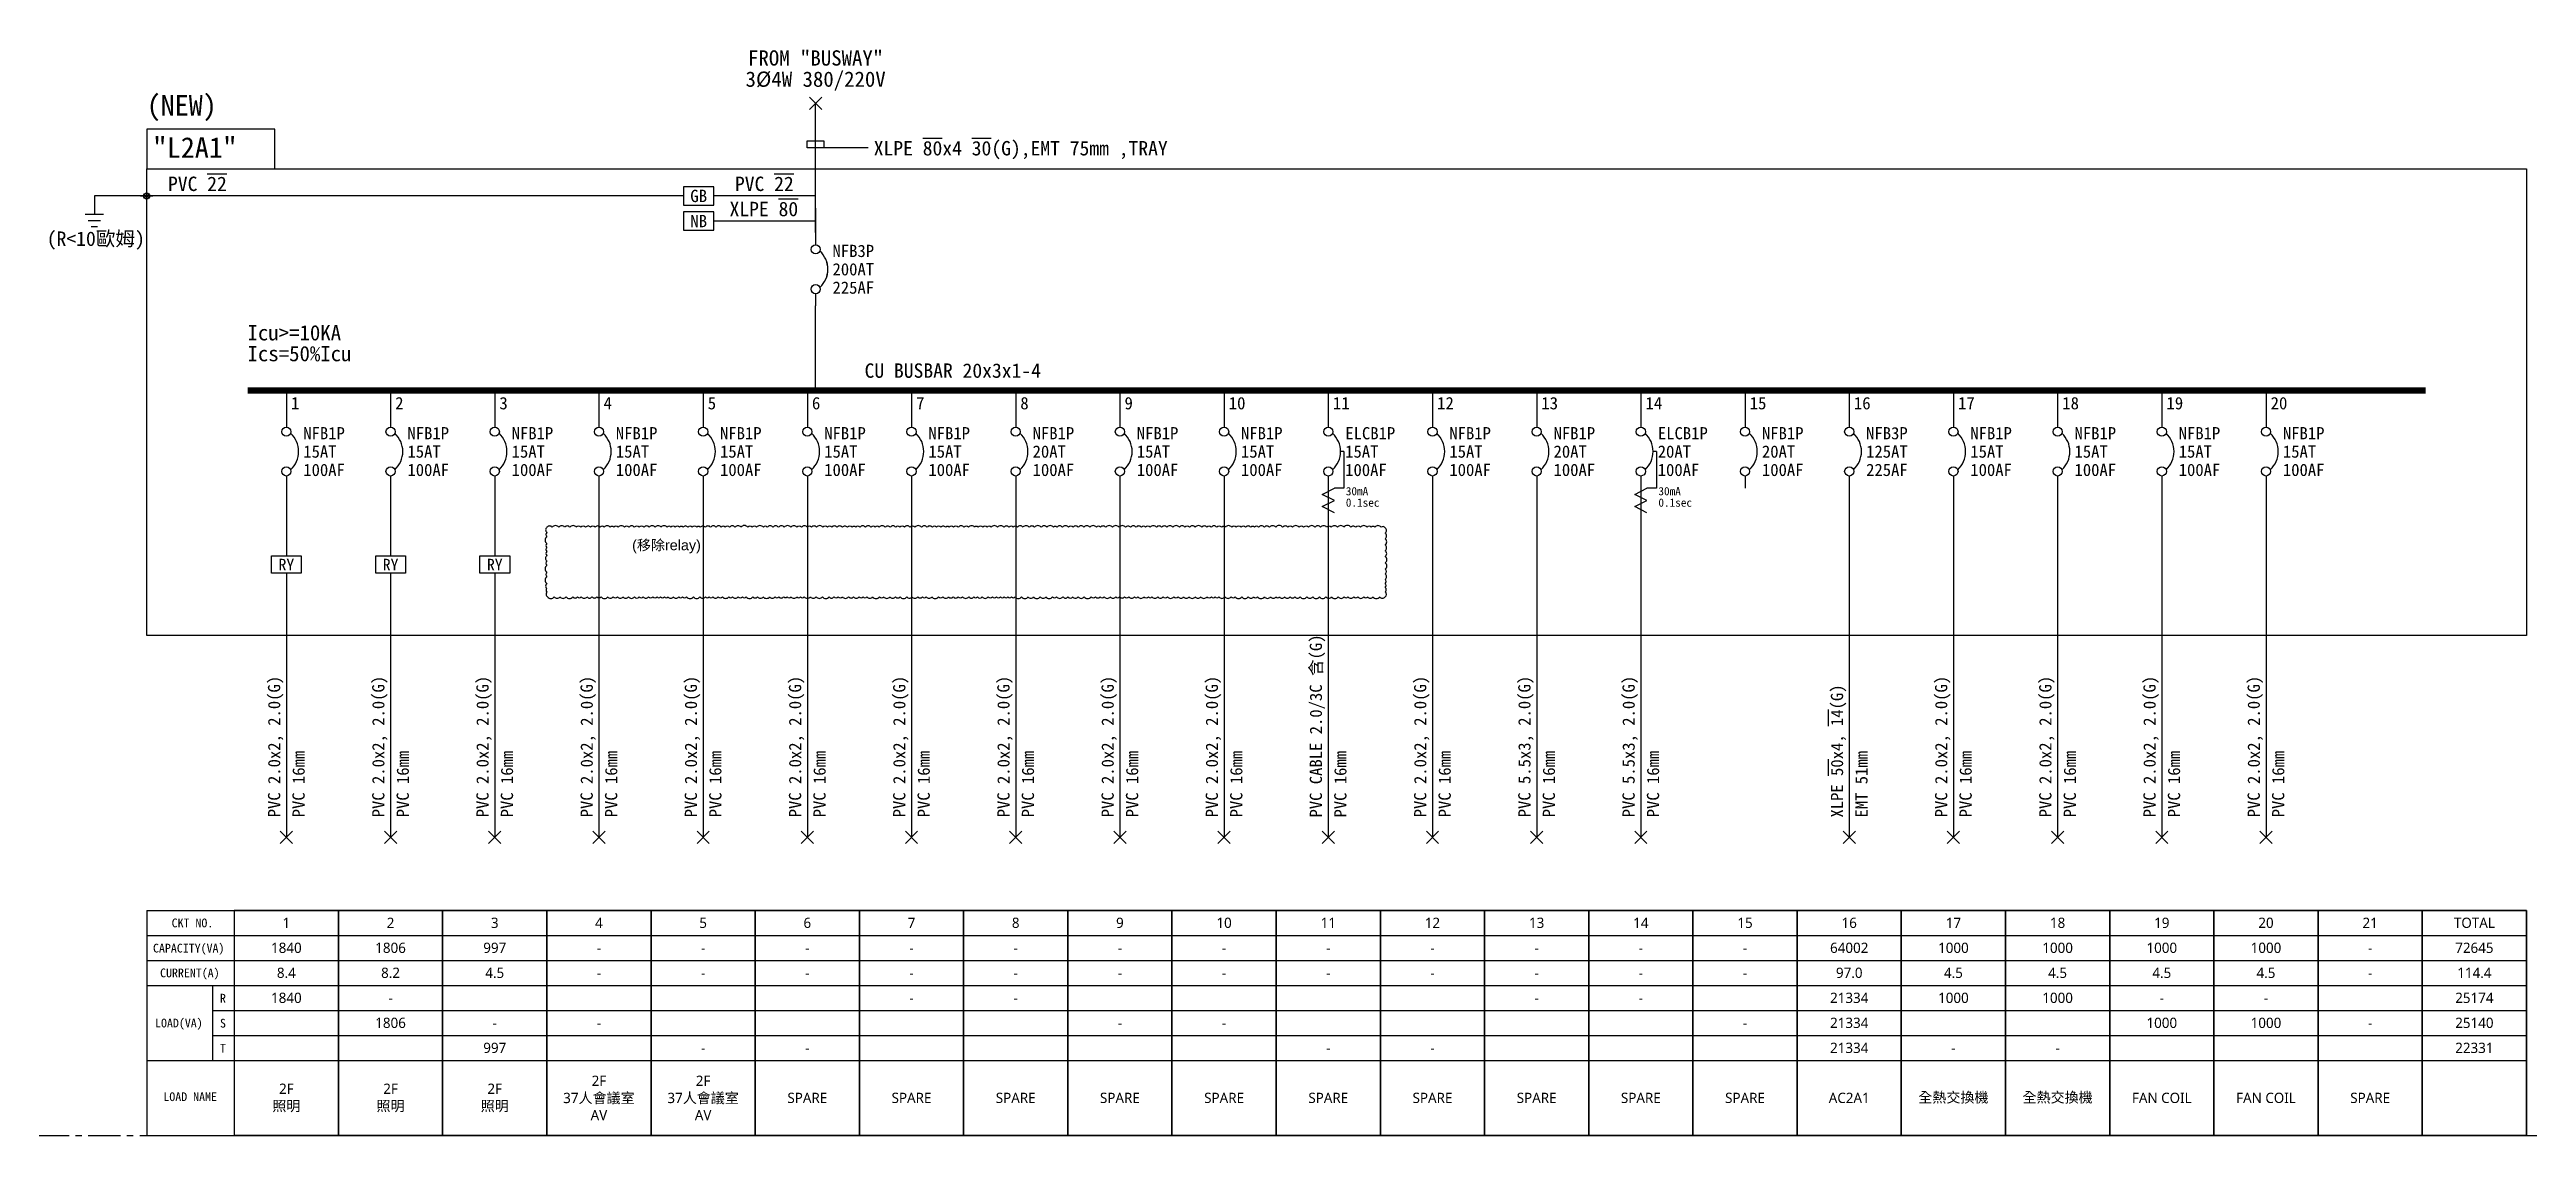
# Model space of a CAD drawing. Header units: millimetres. Extents: x 2201 to 372602, y -460 to 64535.
# Drawn here: x 301649 to 349789, y 31458 to 52558 of the extents above; entities that cross this region are included whole.
import ezdxf
from ezdxf.enums import TextEntityAlignment as Align

# ---------------------------------------------------------------- set-up
doc = ezdxf.new("R2010")
doc.units = ezdxf.units.MM
doc.set_wipeout_variables(frame=1)
doc.linetypes.add('CAD TEMPLATE [橫]$0$CENTER', pattern=[2, 1.25, -0.25, 0.25, -0.25])
doc.layers.get('Defpoints').update_dxf_attribs({"color": 9})
for name, color, linetype in [('CAD TEMPLATE [橫]$0$E-PANEL', 4, 'Continuous'), ('CAD TEMPLATE [橫]$0$TEXT', 2, 'Continuous'), ('TI-TXT', 7, 'Continuous')]:
    doc.layers.add(name, color=color, linetype=linetype)
doc.styles.add('A3X$0$SLA-VERDANA', font='verdana.ttf')
doc.styles.add('A3X$0$SLA-VERDANA-BOLD', font='verdanab.ttf')
doc.styles.add('Arial', font='arial.ttf', dxfattribs={"width": 0.8, "height": 2.5})
doc.styles.add('CAD TEMPLATE [橫]$0$標楷體', font='kaiu.ttf')
doc.styles.add('SLA-Verdana', font='verdana.ttf')
doc.styles.get("Standard").update_dxf_attribs({"font": 'arial.ttf'})
doc.styles.add('微軟正黑體', font='')
doc.styles.get('微軟正黑體').set_extended_font_data('Microsoft JhengHei')

msp = doc.modelspace()

# ---------------------------------------------------------------- texts
at = {"color": 5, "style": 'CAD TEMPLATE [橫]$0$標楷體'}
msp.add_text('FROM "BUSWAY"', height=297, dxfattribs=at).set_placement((316538, 52246), align=Align.CENTER)
msp.add_text('"L2A1"', height=400, dxfattribs=at).set_placement((303656, 50455))
at = {"color": 7, "style": 'CAD TEMPLATE [橫]$0$標楷體'}
for s, height, p in [('15AT', 237.6, (326830, 44628)), ('ELCB1P', 237.6, (326833, 44984)), ('20AT', 237.6, (332905, 44628)), ('ELCB1P', 237.6, (332908, 44984)), ('100AF', 237.6, (326830, 44271)), ('100AF', 237.6, (332905, 44271)), ('30mA', 160, (326843, 43897)), ('0.1sec', 160, (326843, 43675)), ('30mA', 160, (332918, 43897)), ('0.1sec', 160, (332918, 43675))]:
    msp.add_text(s, height=height, dxfattribs=at).set_placement(p)
at = {"color": 1}
msp.add_text('(移除relay)', height=200, dxfattribs=at).set_placement((312971, 42830))
at = {"layer": 'CAD TEMPLATE [橫]$0$TEXT', "color": 0, "style": 'CAD TEMPLATE [橫]$0$標楷體'}
for s, p in [('XLPE %%O80%%Ox4 %%O30%%O(G),EMT 75mm ,TRAY', (317667, 50501)), ('PVC %%O22', (303951, 49809)), ('CU BUSBAR 20x3x1-4', (317489, 46180))]:
    msp.add_text(s, height=280, dxfattribs=at).set_placement(p)
for s, p in [('1', (306341, 45687)), ('2', (308366, 45687)), ('3', (310391, 45687)), ('4', (312416, 45687)), ('5', (314441, 45687)), ('6', (316466, 45687)), ('7', (318491, 45687)), ('8', (320516, 45687)), ('9', (322541, 45687)), ('10', (324566, 45687)), ('11', (326591, 45687)), ('12', (328616, 45687)), ('13', (330641, 45687)), ('14', (332666, 45687)), ('15', (334691, 45687)), ('16', (336716, 45687)), ('17', (338741, 45687)), ('18', (340766, 45687)), ('19', (342791, 45687)), ('20', (344816, 45687))]:
    msp.add_text(s, height=240, dxfattribs=at).set_placement(p, align=Align.MIDDLE_LEFT)
for s, height, p in [('PVC CABLE 2.0/3C 含(G)', 237.63, (326379, 37636)), ('PVC 5.5x3, 2.0(G)', 237.63, (330432, 37640)), ('PVC 5.5x3, 2.0(G)', 237.63, (332457, 37640)), ('XLPE %%O50%%Ox4, %%O14%%O(G)', 237.63, (336507, 37635)), ('PVC 16mm', 237.6, (326855, 37636)), ('PVC 16mm', 237.6, (330907, 37640)), ('PVC 16mm', 237.6, (332932, 37640)), ('EMT 51mm', 237.6, (336982, 37635))]:
    msp.add_text(s, height=height, rotation=90, dxfattribs=at).set_placement(p)

# ---------------------------------------------------------------- blocks, each defined once
blk = doc.blocks.new('CAD TEMPLATE [橫]$0$DOT')
blk.add_line((-1, 0), (1, 0))
for radius in [0.5, 0.25]:
    blk.add_circle((0, 0), radius)
blk = doc.blocks.new('CAD TEMPLATE [橫]$0$GND')
for p, q in [((-1.5, 0), (1.5, 0)), ((-1, -1), (1, -1)), ((-0.5, -2), (0.5, -2))]:
    blk.add_line(p, q)
blk = doc.blocks.new('CAD TEMPLATE [橫]$0$NFB')
at = {"color": 7}
for p, q in [((-6, 0), (-4, 0)), ((4, 0), (6, 0))]:
    blk.add_line(p, q, dxfattribs=at)
for centre in [(-3.25, 0), (3.25, 0)]:
    blk.add_circle(centre, 0.75, dxfattribs=at)
blk.add_arc((0, -2.0625), 4.0625, 42.832341, 137.167659, dxfattribs=at)
blk = doc.blocks.new('CAD TEMPLATE [橫]$0$XPT')
for p, q in [((-1, 1), (1, -1)), ((1, 1), (-1, -1))]:
    blk.add_line(p, q)
blk = doc.blocks.new('*U43')
at = {"color": 0, "linetype": 'Continuous'}
blk.add_line((257778, -111657), (257778, -111522), dxfattribs=at)
at = {"linetype": 'Continuous'}
for p, q in [((257778, -114660), (257778, -111657)), ((257778, -113769), (240255, -113771)), ((240255, -113771), (240255, -114216)), ((257778, -118494), (257778, -116442))]:
    blk.add_line(p, q, dxfattribs=at)
blk.add_lwpolyline([(259057, -112606), (257573, -112606), (257573, -112434), (257979, -112434), (257979, -112606)])
at = {"color": 0, "xscale": 150, "yscale": 150, "zscale": 150}
blk.add_blockref('CAD TEMPLATE [橫]$0$XPT', (257778, -111522), dxfattribs=at)
at = {"xscale": 148.5, "yscale": 148.5, "zscale": 148.5}
for name, p in [('CAD TEMPLATE [橫]$0$DOT', (241527, -113771)), ('CAD TEMPLATE [橫]$0$GND', (240255, -114216))]:
    blk.add_blockref(name, p, dxfattribs=at)
at = {"xscale": 148.5, "yscale": 148.5, "zscale": 148.5, "rotation": 270}
blk.add_blockref('CAD TEMPLATE [橫]$0$NFB', (257778, -115551), dxfattribs=at)
blk = doc.blocks.new('*U40')
at = {"color": 7, "linetype": 'Continuous'}
blk.add_line((0, 0), (0, -594), dxfattribs=at)
at = {"color": 7, "xscale": 148.5, "yscale": 148.5, "zscale": 148.5, "rotation": 270}
blk.add_blockref('CAD TEMPLATE [橫]$0$NFB', (0, -1485), dxfattribs=at)
at = {"color": 7, "style": 'CAD TEMPLATE [橫]$0$標楷體'}
for s, p in [('NFB1P', (410, -1188)), ('15AT', (410, -1634)), ('100AF', (410, -2079))]:
    blk.add_text(s, height=297, dxfattribs=at).set_placement(p)
blk = doc.blocks.new('*U47')
at = {"linetype": 'Continuous'}
for p, q in [((210435, -120870), (210435, -122513)), ((210435, -122936), (210435, -129351))]:
    blk.add_line(p, q, dxfattribs=at)
at = {"ltscale": 1000}
blk.add_lwpolyline([(210073, -122513), (210797, -122513), (210797, -122936), (210073, -122936)], close=True, dxfattribs=at)
at = {"style": 'CAD TEMPLATE [橫]$0$標楷體'}
blk.add_text('RY', height=280, dxfattribs=at).set_placement((210435, -122724), align=Align.MIDDLE_CENTER)
blk = doc.blocks.new('*U18')
at = {"xscale": 148.5, "yscale": 148.5, "zscale": 148.5}
blk.add_blockref('CAD TEMPLATE [橫]$0$XPT', (210435, -126739), dxfattribs=at)
blk = doc.blocks.new('*U14')
blk.add_wipeout([(-3214, -388), (-2471, -388), (-2471, -834), (-3214, -834)])
for p, q in [((-2471, -388), (-3214, -388)), ((-3214, -388), (-3214, -834)), ((-2471, -834), (-2471, -388)), ((-3214, -834), (-2471, -834))]:
    blk.add_line(p, q)
at = {"linetype": 'Continuous'}
blk.add_line((0, -611), (-2471, -611), dxfattribs=at)
at = {"style": 'CAD TEMPLATE [橫]$0$標楷體'}
blk.add_text('GB', height=300, dxfattribs=at).set_placement((-2842, -611), align=Align.MIDDLE)
blk.add_wipeout([(-3214, -999), (-2471, -999), (-2471, -1444), (-3214, -1444)])
for p, q in [((-2471, -999), (-3214, -999)), ((-3214, -999), (-3214, -1444)), ((-2471, -1444), (-2471, -999)), ((-3214, -1444), (-2471, -1444))]:
    blk.add_line(p, q)
at = {"linetype": 'Continuous'}
blk.add_line((0, -1222), (-2471, -1222), dxfattribs=at)
at = {"style": 'CAD TEMPLATE [橫]$0$標楷體'}
blk.add_text('NB', height=300, dxfattribs=at).set_placement((-2842, -1222), align=Align.MIDDLE)
blk = doc.blocks.new('*U66')
at = {"layer": 'CAD TEMPLATE [橫]$0$TEXT', "color": 0, "style": 'CAD TEMPLATE [橫]$0$標楷體'}
for s, height, p in [('PVC 2.0x2, 2.0(G)', 297.03, (-150, -4419)), ('PVC 16mm', 297, (444, -4419))]:
    blk.add_text(s, height=height, rotation=90, dxfattribs=at).set_placement(p)
blk = doc.blocks.new('*U28')
at = {"color": 7, "linetype": 'Continuous'}
blk.add_line((0, 0), (0, -594), dxfattribs=at)
at = {"color": 7, "xscale": 148.5, "yscale": 148.5, "zscale": 148.5, "rotation": 270}
blk.add_blockref('CAD TEMPLATE [橫]$0$NFB', (0, -1485), dxfattribs=at)
blk.add_blockref('CAD TEMPLATE [橫]$0$NFB', (0, -1485), dxfattribs=at)
at = {"color": 7, "style": 'CAD TEMPLATE [橫]$0$標楷體'}
for s, p in [('NFB1P', (410, -1188)), ('20AT', (410, -1634)), ('100AF', (410, -2079))]:
    blk.add_text(s, height=297, dxfattribs=at).set_placement(p)
blk = doc.blocks.new('*U20')
at = {"style": 'CAD TEMPLATE [橫]$0$標楷體'}
for s, height, p in [('Icu>=10KA', 371.2, (0, 1215)), ('Ics=50%%%Icu', 371.25, (0, 708))]:
    blk.add_text(s, height=height, dxfattribs=at).set_placement(p)
blk = doc.blocks.new('*U67')
at = {"color": 7, "linetype": 'Continuous'}
blk.add_line((0, 0), (0, -594), dxfattribs=at)
at = {"color": 7, "xscale": 148.5, "yscale": 148.5, "zscale": 148.5, "rotation": 270}
blk.add_blockref('CAD TEMPLATE [橫]$0$NFB', (0, -1485), dxfattribs=at)
at = {"color": 7, "style": 'CAD TEMPLATE [橫]$0$標楷體'}
for s, p in [('NFB3P', (410, -1188)), ('200AT', (410, -1634)), ('225AF', (410, -2079))]:
    blk.add_text(s, height=297, dxfattribs=at).set_placement(p)
blk = doc.blocks.new('*U44')
at = {"style": 'CAD TEMPLATE [橫]$0$標楷體'}
blk.add_text('3Ø4W 380/220V', height=371.25, dxfattribs=at).set_placement((16250, 1027), align=Align.CENTER)
at = {"color": 6, "style": 'CAD TEMPLATE [橫]$0$標楷體'}
blk.add_text('(NEW)', height=500, dxfattribs=at).set_placement((0, 326))
blk = doc.blocks.new('*U24')
at = {"style": 'CAD TEMPLATE [橫]$0$標楷體'}
blk.add_text('(R<10歐姆)', height=350, dxfattribs=at).set_placement((1227, -1290), align=Align.RIGHT)
blk = doc.blocks.new('*U25')
at = {"ltscale": 1000}
blk.add_lwpolyline([(210435, -120870), (210435, -129351)], dxfattribs=at)
blk = doc.blocks.new('CAD TEMPLATE [橫]$0$LOAD_HEADER1')
for p, q in [((0, 0), (0, -36)), ((0, 0), (14, 0)), ((14, 0), (14, -36)), ((0, -4), (14, -4)), ((0, -8), (14, -8)), ((0, -12), (14, -12)), ((10.5, -12), (10.5, -24)), ((10.5, -16), (14, -16)), ((10.5, -20), (14, -20)), ((0, -24), (14, -24)), ((0, -36), (14, -36))]:
    blk.add_line(p, q)
at = {"style": 'CAD TEMPLATE [橫]$0$標楷體'}
for s, p in [('CKT NO.', (3.98, -2.71)), ('CAPACITY(VA)', (1, -6.74)), ('CURRENT(A)', (2.13, -10.7)), ('R', (11.71, -14.75)), ('LOAD(VA)', (1.33, -18.72)), ('S', (11.71, -18.75)), ('T', (11.71, -22.75)), ('LOAD NAME', (2.66, -30.5))]:
    blk.add_text(s, height=1.4, dxfattribs=at).set_placement(p)
blk = doc.blocks.new('*U46')
at = {"color": 7}
for p, q in [((2126.25, 5467.5), (2126.25, 0)), ((4657.5, 5467.5), (4657.5, 0)), ((7188.75, 5467.5), (7188.75, 0)), ((9720, 5467.5), (9720, 0)), ((12251.25, 5467.5), (12251.25, 0)), ((14782.5, 5467.5), (14782.5, 0)), ((17313.75, 5467.5), (17313.75, 0)), ((19845, 5467.5), (19845, 0)), ((22376.25, 5467.5), (22376.25, 0)), ((24907.5, 5467.5), (24907.5, 0)), ((27438.75, 5467.5), (27438.75, 0)), ((29970, 5467.5), (29970, 0)), ((32501.25, 5467.5), (32501.25, 0)), ((35032.5, 5467.5), (35032.5, 0)), ((37563.75, 5467.5), (37563.75, 0)), ((40095, 5467.5), (40095, 0)), ((42626.25, 5467.5), (42626.25, 0)), ((45157.5, 5467.5), (45157.5, 0)), ((47688.75, 5467.5), (47688.75, 0)), ((50220, 5467.5), (50220, 0)), ((52751.25, 5467.5), (52751.25, 0)), ((55282.5, 5467.5), (55282.5, 0)), ((2126.25, 4860), (4657.5, 4860)), ((4657.5, 4860), (7188.75, 4860)), ((7188.75, 4860), (9720, 4860)), ((9720, 4860), (12251.25, 4860)), ((12251.25, 4860), (14782.5, 4860)), ((14782.5, 4860), (17313.75, 4860)), ((17313.75, 4860), (19845, 4860)), ((19845, 4860), (22376.25, 4860)), ((22376.25, 4860), (24907.5, 4860)), ((24907.5, 4860), (27438.75, 4860)), ((27438.75, 4860), (29970, 4860)), ((29970, 4860), (32501.25, 4860)), ((32501.25, 4860), (35032.5, 4860)), ((35032.5, 4860), (37563.75, 4860)), ((37563.75, 4860), (40095, 4860)), ((40095, 4860), (42626.25, 4860)), ((42626.25, 4860), (45157.5, 4860)), ((45157.5, 4860), (47688.75, 4860)), ((47688.75, 4860), (50220, 4860)), ((50220, 4860), (52751.25, 4860)), ((52751.25, 4860), (55282.5, 4860)), ((55282.5, 4860), (57813.75, 4860)), ((2126.25, 4252.5), (4657.5, 4252.5)), ((4657.5, 4252.5), (7188.75, 4252.5)), ((7188.75, 4252.5), (9720, 4252.5)), ((9720, 4252.5), (12251.25, 4252.5)), ((12251.25, 4252.5), (14782.5, 4252.5)), ((14782.5, 4252.5), (17313.75, 4252.5)), ((17313.75, 4252.5), (19845, 4252.5)), ((19845, 4252.5), (22376.25, 4252.5)), ((22376.25, 4252.5), (24907.5, 4252.5)), ((24907.5, 4252.5), (27438.75, 4252.5)), ((27438.75, 4252.5), (29970, 4252.5)), ((29970, 4252.5), (32501.25, 4252.5)), ((32501.25, 4252.5), (35032.5, 4252.5)), ((35032.5, 4252.5), (37563.75, 4252.5)), ((37563.75, 4252.5), (40095, 4252.5)), ((40095, 4252.5), (42626.25, 4252.5)), ((42626.25, 4252.5), (45157.5, 4252.5)), ((45157.5, 4252.5), (47688.75, 4252.5)), ((47688.75, 4252.5), (50220, 4252.5)), ((50220, 4252.5), (52751.25, 4252.5)), ((52751.25, 4252.5), (55282.5, 4252.5)), ((55282.5, 4252.5), (57813.75, 4252.5)), ((2126.25, 3645), (4657.5, 3645)), ((4657.5, 3645), (7188.75, 3645)), ((7188.75, 3645), (9720, 3645)), ((9720, 3645), (12251.25, 3645)), ((12251.25, 3645), (14782.5, 3645)), ((14782.5, 3645), (17313.75, 3645)), ((17313.75, 3645), (19845, 3645)), ((19845, 3645), (22376.25, 3645)), ((22376.25, 3645), (24907.5, 3645)), ((24907.5, 3645), (27438.75, 3645)), ((27438.75, 3645), (29970, 3645)), ((29970, 3645), (32501.25, 3645)), ((32501.25, 3645), (35032.5, 3645)), ((35032.5, 3645), (37563.75, 3645)), ((37563.75, 3645), (40095, 3645)), ((40095, 3645), (42626.25, 3645)), ((42626.25, 3645), (45157.5, 3645)), ((45157.5, 3645), (47688.75, 3645)), ((47688.75, 3645), (50220, 3645)), ((50220, 3645), (52751.25, 3645)), ((52751.25, 3645), (55282.5, 3645)), ((55282.5, 3645), (57813.75, 3645)), ((2126.25, 3037.5), (4657.5, 3037.5)), ((4657.5, 3037.5), (7188.75, 3037.5)), ((7188.75, 3037.5), (9720, 3037.5)), ((9720, 3037.5), (12251.25, 3037.5)), ((12251.25, 3037.5), (14782.5, 3037.5)), ((14782.5, 3037.5), (17313.75, 3037.5)), ((17313.75, 3037.5), (19845, 3037.5)), ((19845, 3037.5), (22376.25, 3037.5)), ((22376.25, 3037.5), (24907.5, 3037.5)), ((24907.5, 3037.5), (27438.75, 3037.5)), ((27438.75, 3037.5), (29970, 3037.5)), ((29970, 3037.5), (32501.25, 3037.5)), ((32501.25, 3037.5), (35032.5, 3037.5)), ((35032.5, 3037.5), (37563.75, 3037.5)), ((37563.75, 3037.5), (40095, 3037.5)), ((40095, 3037.5), (42626.25, 3037.5)), ((42626.25, 3037.5), (45157.5, 3037.5)), ((45157.5, 3037.5), (47688.75, 3037.5)), ((47688.75, 3037.5), (50220, 3037.5)), ((50220, 3037.5), (52751.25, 3037.5)), ((52751.25, 3037.5), (55282.5, 3037.5)), ((55282.5, 3037.5), (57813.75, 3037.5)), ((2126.25, 2430), (4657.5, 2430)), ((4657.5, 2430), (7188.75, 2430)), ((7188.75, 2430), (9720, 2430)), ((9720, 2430), (12251.25, 2430)), ((12251.25, 2430), (14782.5, 2430)), ((14782.5, 2430), (17313.75, 2430)), ((17313.75, 2430), (19845, 2430)), ((19845, 2430), (22376.25, 2430)), ((22376.25, 2430), (24907.5, 2430)), ((24907.5, 2430), (27438.75, 2430)), ((27438.75, 2430), (29970, 2430)), ((29970, 2430), (32501.25, 2430)), ((32501.25, 2430), (35032.5, 2430)), ((35032.5, 2430), (37563.75, 2430)), ((37563.75, 2430), (40095, 2430)), ((40095, 2430), (42626.25, 2430)), ((42626.25, 2430), (45157.5, 2430)), ((45157.5, 2430), (47688.75, 2430)), ((47688.75, 2430), (50220, 2430)), ((50220, 2430), (52751.25, 2430)), ((52751.25, 2430), (55282.5, 2430)), ((55282.5, 2430), (57813.75, 2430)), ((2126.25, 1822.5), (4657.5, 1822.5)), ((4657.5, 1822.5), (7188.75, 1822.5)), ((7188.75, 1822.5), (9720, 1822.5)), ((9720, 1822.5), (12251.25, 1822.5)), ((12251.25, 1822.5), (14782.5, 1822.5)), ((14782.5, 1822.5), (17313.75, 1822.5)), ((17313.75, 1822.5), (19845, 1822.5)), ((19845, 1822.5), (22376.25, 1822.5)), ((22376.25, 1822.5), (24907.5, 1822.5)), ((24907.5, 1822.5), (27438.75, 1822.5)), ((27438.75, 1822.5), (29970, 1822.5)), ((29970, 1822.5), (32501.25, 1822.5)), ((32501.25, 1822.5), (35032.5, 1822.5)), ((35032.5, 1822.5), (37563.75, 1822.5)), ((37563.75, 1822.5), (40095, 1822.5)), ((40095, 1822.5), (42626.25, 1822.5)), ((42626.25, 1822.5), (45157.5, 1822.5)), ((45157.5, 1822.5), (47688.75, 1822.5)), ((47688.75, 1822.5), (50220, 1822.5)), ((50220, 1822.5), (52751.25, 1822.5)), ((52751.25, 1822.5), (55282.5, 1822.5)), ((55282.5, 1822.5), (57813.75, 1822.5))]:
    blk.add_line(p, q, dxfattribs=at)
at = {"ltscale": 1000}
for p, q in [((4657.5, 0), (4657.5, 5467.5)), ((7188.75, 0), (7188.75, 5467.5)), ((9720, 0), (9720, 5467.5)), ((12251.25, 0), (12251.25, 5467.5)), ((14782.5, 0), (14782.5, 5467.5)), ((17313.75, 0), (17313.75, 5467.5)), ((19845, 0), (19845, 5467.5)), ((22376.25, 0), (22376.25, 5467.5)), ((24907.5, 0), (24907.5, 5467.5)), ((27438.75, 0), (27438.75, 5467.5)), ((29970, 0), (29970, 5467.5)), ((32501.25, 0), (32501.25, 5467.5)), ((35032.5, 0), (35032.5, 5467.5)), ((37563.75, 0), (37563.75, 5467.5)), ((40095, 0), (40095, 5467.5)), ((42626.25, 0), (42626.25, 5467.5)), ((45157.5, 0), (45157.5, 5467.5)), ((47688.75, 0), (47688.75, 5467.5)), ((50220, 0), (50220, 5467.5)), ((52751.25, 0), (52751.25, 5467.5)), ((55282.5, 0), (55282.5, 5467.5)), ((57813.75, 0), (57813.75, 5467.5))]:
    blk.add_line(p, q, dxfattribs=at)
at = {"color": 7, "ltscale": 1000}
for p, q in [((4657.5, 0), (2126.25, 0)), ((7188.75, 0), (4657.5, 0)), ((9720, 0), (7188.75, 0)), ((12251.25, 0), (9720, 0)), ((14782.5, 0), (12251.25, 0)), ((17313.75, 0), (14782.5, 0)), ((19845, 0), (17313.75, 0)), ((22376.25, 0), (19845, 0)), ((24907.5, 0), (22376.25, 0)), ((27438.75, 0), (24907.5, 0)), ((29970, 0), (27438.75, 0)), ((32501.25, 0), (29970, 0)), ((35032.5, 0), (32501.25, 0)), ((37563.75, 0), (35032.5, 0)), ((40095, 0), (37563.75, 0)), ((42626.25, 0), (40095, 0)), ((45157.5, 0), (42626.25, 0)), ((47688.75, 0), (45157.5, 0)), ((50220, 0), (47688.75, 0)), ((52751.25, 0), (50220, 0)), ((55282.5, 0), (52751.25, 0)), ((57813.75, 0), (55282.5, 0))]:
    blk.add_line(p, q, dxfattribs=at)
for points in [[(0, 23480.46), (3110.83, 23480.46), (3110.83, 24443.9), (0, 24443.9)], [(0, 23480.46), (57813.75, 23480.46), (57813.75, 12146.19), (0, 12146.19)]]:
    blk.add_lwpolyline(points, close=True, dxfattribs=at)
at = {"color": 0, "const_width": 150.36}
blk.add_lwpolyline([(2449.28, 18095.39), (55364.17, 18095.39)], dxfattribs=at)
at = {"color": 7}
for points in [[(4657.5, 5467.5), (2126.25, 5467.5)], [(7188.75, 5467.5), (4657.5, 5467.5)], [(9720, 5467.5), (7188.75, 5467.5)], [(12251.25, 5467.5), (9720, 5467.5)], [(14782.5, 5467.5), (12251.25, 5467.5)], [(17313.75, 5467.5), (14782.5, 5467.5)], [(19845, 5467.5), (17313.75, 5467.5)], [(22376.25, 5467.5), (19845, 5467.5)], [(24907.5, 5467.5), (22376.25, 5467.5)], [(27438.75, 5467.5), (24907.5, 5467.5)], [(29970, 5467.5), (27438.75, 5467.5)], [(32501.25, 5467.5), (29970, 5467.5)], [(35032.5, 5467.5), (32501.25, 5467.5)], [(37563.75, 5467.5), (35032.5, 5467.5)], [(40095, 5467.5), (37563.75, 5467.5)], [(42626.25, 5467.5), (40095, 5467.5)], [(45157.5, 5467.5), (42626.25, 5467.5)], [(47688.75, 5467.5), (45157.5, 5467.5)], [(50220, 5467.5), (47688.75, 5467.5)], [(52751.25, 5467.5), (50220, 5467.5)], [(55282.5, 5467.5), (52751.25, 5467.5)], [(57813.75, 5467.5), (55282.5, 5467.5)]]:
    blk.add_lwpolyline(points, dxfattribs=at)
at = {"xscale": 151.8750000000045, "yscale": 151.8750000000045, "zscale": 151.8750000000045}
blk.add_blockref('CAD TEMPLATE [橫]$0$LOAD_HEADER1', (0, 5467.5), dxfattribs=at)
blk = doc.blocks.new('*T45')
at = {"linetype": 'ByBlock', "lineweight": -2, "transparency": 16777216}
for p, q in [((0, 0), (44550, 0)), ((0, 0), (0, -4374)), ((2025, 0), (2025, -4374)), ((4050, 0), (4050, -4374)), ((6075, 0), (6075, -4374)), ((8100, 0), (8100, -4374)), ((10125, 0), (10125, -4374)), ((12150, 0), (12150, -4374)), ((14175, 0), (14175, -4374)), ((16200, 0), (16200, -4374)), ((18225, 0), (18225, -4374)), ((20250, 0), (20250, -4374)), ((22275, 0), (22275, -4374)), ((24300, 0), (24300, -4374)), ((26325, 0), (26325, -4374)), ((28350, 0), (28350, -4374)), ((30375, 0), (30375, -4374)), ((32400, 0), (32400, -4374)), ((34425, 0), (34425, -4374)), ((36450, 0), (36450, -4374)), ((38475, 0), (38475, -4374)), ((40500, 0), (40500, -4374)), ((42525, 0), (42525, -4374)), ((44550, 0), (44550, -4374)), ((0, -486), (44550, -486)), ((0, -972), (44550, -972)), ((0, -1458), (44550, -1458)), ((0, -1944), (44550, -1944)), ((0, -2430), (44550, -2430)), ((0, -2916), (44550, -2916)), ((0, -4374), (44550, -4374))]:
    blk.add_line(p, q, dxfattribs=at)
at = {"color": 0, "transparency": 16777216, "char_height": 200, "width": 2022, "attachment_point": 5, "style": '微軟正黑體'}
for s, insert in [('{\\f微軟正黑體|b0|i0|c136;1', (1012.5, -243)), ('{\\f微軟正黑體|b0|i0|c136;2', (3037.5, -243)), ('{\\f微軟正黑體|b0|i0|c136;3', (5062.5, -243)), ('{\\f微軟正黑體|b0|i0|c136;4', (7087.5, -243)), ('{\\f微軟正黑體|b0|i0|c136;5', (9112.5, -243)), ('{\\f微軟正黑體|b0|i0|c136;6', (11137.5, -243)), ('{\\f微軟正黑體|b0|i0|c136;7', (13162.5, -243)), ('{\\f微軟正黑體|b0|i0|c136;8', (15187.5, -243)), ('{\\f微軟正黑體|b0|i0|c136;9', (17212.5, -243)), ('{\\f微軟正黑體|b0|i0|c136;10', (19237.5, -243)), ('{\\f微軟正黑體|b0|i0|c136;11', (21262.5, -243)), ('{\\f微軟正黑體|b0|i0|c136;12', (23287.5, -243)), ('{\\f微軟正黑體|b0|i0|c136;13', (25312.5, -243)), ('{\\f微軟正黑體|b0|i0|c136;14', (27337.5, -243)), ('{\\f微軟正黑體|b0|i0|c136;15', (29362.5, -243)), ('{\\f微軟正黑體|b0|i0|c136;16', (31387.5, -243)), ('{\\f微軟正黑體|b0|i0|c136;17', (33412.5, -243)), ('{\\f微軟正黑體|b0|i0|c136;18', (35437.5, -243)), ('{\\f微軟正黑體|b0|i0|c136;19', (37462.5, -243)), ('{\\f微軟正黑體|b0|i0|c136;20', (39487.5, -243)), ('{\\f微軟正黑體|b0|i0|c136;21', (41512.5, -243)), ('{\\f微軟正黑體|b0|i0|c136;TOTAL', (43537.5, -243)), ('{\\f微軟正黑體|b0|i0|c136;1840', (1012.5, -729)), ('{\\f微軟正黑體|b0|i0|c136;1806', (3037.5, -729)), ('{\\f微軟正黑體|b0|i0|c136;997', (5062.5, -729)), ('{\\f微軟正黑體|b0|i0|c136;-', (7087.5, -729)), ('{\\f微軟正黑體|b0|i0|c136;-', (9112.5, -729)), ('{\\f微軟正黑體|b0|i0|c136;-', (11137.5, -729)), ('{\\f微軟正黑體|b0|i0|c136;-', (13162.5, -729)), ('{\\f微軟正黑體|b0|i0|c136;-', (15187.5, -729)), ('{\\f微軟正黑體|b0|i0|c136;-', (17212.5, -729)), ('{\\f微軟正黑體|b0|i0|c136;-', (19237.5, -729)), ('{\\f微軟正黑體|b0|i0|c136;-', (21262.5, -729)), ('{\\f微軟正黑體|b0|i0|c136;-', (23287.5, -729)), ('{\\f微軟正黑體|b0|i0|c136;-', (25312.5, -729)), ('{\\f微軟正黑體|b0|i0|c136;-', (27337.5, -729)), ('{\\f微軟正黑體|b0|i0|c136;-', (29362.5, -729)), ('{\\f微軟正黑體|b0|i0|c136;64002', (31387.5, -729)), ('{\\f微軟正黑體|b0|i0|c136;1000', (33412.5, -729)), ('{\\f微軟正黑體|b0|i0|c136;1000', (35437.5, -729)), ('{\\f微軟正黑體|b0|i0|c136;1000', (37462.5, -729)), ('{\\f微軟正黑體|b0|i0|c136;1000', (39487.5, -729)), ('{\\f微軟正黑體|b0|i0|c136;-', (41512.5, -729)), ('{\\f微軟正黑體|b0|i0|c136;72645', (43537.5, -729)), ('{\\f微軟正黑體|b0|i0|c136;8.4', (1012.5, -1215)), ('{\\f微軟正黑體|b0|i0|c136;8.2', (3037.5, -1215)), ('{\\f微軟正黑體|b0|i0|c136;4.5', (5062.5, -1215)), ('{\\f微軟正黑體|b0|i0|c136;-', (7087.5, -1215)), ('{\\f微軟正黑體|b0|i0|c136;-', (9112.5, -1215)), ('{\\f微軟正黑體|b0|i0|c136;-', (11137.5, -1215)), ('{\\f微軟正黑體|b0|i0|c136;-', (13162.5, -1215)), ('{\\f微軟正黑體|b0|i0|c136;-', (15187.5, -1215)), ('{\\f微軟正黑體|b0|i0|c136;-', (17212.5, -1215)), ('{\\f微軟正黑體|b0|i0|c136;-', (19237.5, -1215)), ('{\\f微軟正黑體|b0|i0|c136;-', (21262.5, -1215)), ('{\\f微軟正黑體|b0|i0|c136;-', (23287.5, -1215)), ('{\\f微軟正黑體|b0|i0|c136;-', (25312.5, -1215)), ('{\\f微軟正黑體|b0|i0|c136;-', (27337.5, -1215)), ('{\\f微軟正黑體|b0|i0|c136;-', (29362.5, -1215)), ('{\\f微軟正黑體|b0|i0|c136;97.0', (31387.5, -1215)), ('{\\f微軟正黑體|b0|i0|c136;4.5', (33412.5, -1215)), ('{\\f微軟正黑體|b0|i0|c136;4.5', (35437.5, -1215)), ('{\\f微軟正黑體|b0|i0|c136;4.5', (37462.5, -1215)), ('{\\f微軟正黑體|b0|i0|c136;4.5', (39487.5, -1215)), ('{\\f微軟正黑體|b0|i0|c136;-', (41512.5, -1215)), ('{\\f微軟正黑體|b0|i0|c136;114.4', (43537.5, -1215)), ('{\\f微軟正黑體|b0|i0|c136;1840', (1012.5, -1701)), ('{\\f微軟正黑體|b0|i0|c136;-', (3037.5, -1701)), ('{\\f微軟正黑體|b0|i0|c136;', (5062.5, -1701)), ('{\\f微軟正黑體|b0|i0|c136;', (7087.5, -1701)), ('{\\f微軟正黑體|b0|i0|c136;', (9112.5, -1701)), ('{\\f微軟正黑體|b0|i0|c136;', (11137.5, -1701)), ('{\\f微軟正黑體|b0|i0|c136;-', (13162.5, -1701)), ('{\\f微軟正黑體|b0|i0|c136;-', (15187.5, -1701)), ('{\\f微軟正黑體|b0|i0|c136;', (17212.5, -1701)), ('{\\f微軟正黑體|b0|i0|c136;', (19237.5, -1701)), ('{\\f微軟正黑體|b0|i0|c136;', (21262.5, -1701)), ('{\\f微軟正黑體|b0|i0|c136;', (23287.5, -1701)), ('{\\f微軟正黑體|b0|i0|c136;-', (25312.5, -1701)), ('{\\f微軟正黑體|b0|i0|c136;-', (27337.5, -1701)), ('{\\f微軟正黑體|b0|i0|c136;', (29362.5, -1701)), ('{\\f微軟正黑體|b0|i0|c136;21334', (31387.5, -1701)), ('{\\f微軟正黑體|b0|i0|c136;1000', (33412.5, -1701)), ('{\\f微軟正黑體|b0|i0|c136;1000', (35437.5, -1701)), ('{\\f微軟正黑體|b0|i0|c136;-', (37462.5, -1701)), ('{\\f微軟正黑體|b0|i0|c136;-', (39487.5, -1701)), ('{\\f微軟正黑體|b0|i0|c136;', (41512.5, -1701)), ('{\\f微軟正黑體|b0|i0|c136;25174', (43537.5, -1701)), ('{\\f微軟正黑體|b0|i0|c136;', (1012.5, -2187)), ('{\\f微軟正黑體|b0|i0|c136;1806', (3037.5, -2187)), ('{\\f微軟正黑體|b0|i0|c136;-', (5062.5, -2187)), ('{\\f微軟正黑體|b0|i0|c136;-', (7087.5, -2187)), ('{\\f微軟正黑體|b0|i0|c136;', (9112.5, -2187)), ('{\\f微軟正黑體|b0|i0|c136;', (11137.5, -2187)), ('{\\f微軟正黑體|b0|i0|c136;', (13162.5, -2187)), ('{\\f微軟正黑體|b0|i0|c136;', (15187.5, -2187)), ('{\\f微軟正黑體|b0|i0|c136;-', (17212.5, -2187)), ('{\\f微軟正黑體|b0|i0|c136;-', (19237.5, -2187)), ('{\\f微軟正黑體|b0|i0|c136;', (21262.5, -2187)), ('{\\f微軟正黑體|b0|i0|c136;', (23287.5, -2187)), ('{\\f微軟正黑體|b0|i0|c136;', (25312.5, -2187)), ('{\\f微軟正黑體|b0|i0|c136;', (27337.5, -2187)), ('{\\f微軟正黑體|b0|i0|c136;-', (29362.5, -2187)), ('{\\f微軟正黑體|b0|i0|c136;21334', (31387.5, -2187)), ('{\\f微軟正黑體|b0|i0|c136;', (33412.5, -2187)), ('{\\f微軟正黑體|b0|i0|c136;', (35437.5, -2187)), ('{\\f微軟正黑體|b0|i0|c136;1000', (37462.5, -2187)), ('{\\f微軟正黑體|b0|i0|c136;1000', (39487.5, -2187)), ('{\\f微軟正黑體|b0|i0|c136;-', (41512.5, -2187)), ('{\\f微軟正黑體|b0|i0|c136;25140', (43537.5, -2187)), ('{\\f微軟正黑體|b0|i0|c136;', (1012.5, -2673)), ('{\\f微軟正黑體|b0|i0|c136;', (3037.5, -2673)), ('{\\f微軟正黑體|b0|i0|c136;997', (5062.5, -2673)), ('{\\f微軟正黑體|b0|i0|c136;', (7087.5, -2673)), ('{\\f微軟正黑體|b0|i0|c136;-', (9112.5, -2673)), ('{\\f微軟正黑體|b0|i0|c136;-', (11137.5, -2673)), ('{\\f微軟正黑體|b0|i0|c136;', (13162.5, -2673)), ('{\\f微軟正黑體|b0|i0|c136;', (15187.5, -2673)), ('{\\f微軟正黑體|b0|i0|c136;', (17212.5, -2673)), ('{\\f微軟正黑體|b0|i0|c136;', (19237.5, -2673)), ('{\\f微軟正黑體|b0|i0|c136;-', (21262.5, -2673)), ('{\\f微軟正黑體|b0|i0|c136;-', (23287.5, -2673)), ('{\\f微軟正黑體|b0|i0|c136;', (25312.5, -2673)), ('{\\f微軟正黑體|b0|i0|c136;', (27337.5, -2673)), ('{\\f微軟正黑體|b0|i0|c136;', (29362.5, -2673)), ('{\\f微軟正黑體|b0|i0|c136;21334', (31387.5, -2673)), ('{\\f微軟正黑體|b0|i0|c136;-', (33412.5, -2673)), ('{\\f微軟正黑體|b0|i0|c136;-', (35437.5, -2673)), ('{\\f微軟正黑體|b0|i0|c136;', (37462.5, -2673)), ('{\\f微軟正黑體|b0|i0|c136;', (39487.5, -2673)), ('{\\f微軟正黑體|b0|i0|c136;', (41512.5, -2673)), ('{\\f微軟正黑體|b0|i0|c136;22331', (43537.5, -2673)), ('{\\f微軟正黑體|b0|i0|c136;2F^J照明', (1012.5, -3645)), ('{\\f微軟正黑體|b0|i0|c136;2F^J照明', (3037.5, -3645)), ('{\\f微軟正黑體|b0|i0|c136;2F^J照明', (5062.5, -3645)), ('{\\f微軟正黑體|b0|i0|c136;2F^J37人會議室^JAV', (7087.5, -3645)), ('{\\f微軟正黑體|b0|i0|c136;2F^J37人會議室^JAV', (9112.5, -3645)), ('{\\f微軟正黑體|b0|i0|c136;SPARE', (11137.5, -3645)), ('{\\f微軟正黑體|b0|i0|c136;SPARE', (13162.5, -3645)), ('{\\f微軟正黑體|b0|i0|c136;SPARE', (15187.5, -3645)), ('{\\f微軟正黑體|b0|i0|c136;SPARE', (17212.5, -3645)), ('{\\f微軟正黑體|b0|i0|c136;SPARE', (19237.5, -3645)), ('{\\f微軟正黑體|b0|i0|c136;SPARE', (21262.5, -3645)), ('{\\f微軟正黑體|b0|i0|c136;SPARE', (23287.5, -3645)), ('{\\f微軟正黑體|b0|i0|c136;SPARE', (25312.5, -3645)), ('{\\f微軟正黑體|b0|i0|c136;SPARE', (27337.5, -3645)), ('{\\f微軟正黑體|b0|i0|c136;SPARE', (29362.5, -3645)), ('{\\f微軟正黑體|b0|i0|c136;AC2A1', (31387.5, -3645)), ('{\\f微軟正黑體|b0|i0|c136;全熱交換機', (33412.5, -3645)), ('{\\f微軟正黑體|b0|i0|c136;全熱交換機', (35437.5, -3645)), ('{\\f微軟正黑體|b0|i0|c136;FAN COIL', (37462.5, -3645)), ('{\\f微軟正黑體|b0|i0|c136;FAN COIL', (39487.5, -3645)), ('{\\f微軟正黑體|b0|i0|c136;SPARE', (41512.5, -3645)), ('{\\f微軟正黑體|b0|i0|c136;', (43537.5, -3645))]:
    blk.add_mtext(s, dxfattribs=dict(at, insert=insert))
blk = doc.blocks.new('*U65')
at = {"color": 7, "linetype": 'Continuous'}
blk.add_line((0, 0), (0, -594), dxfattribs=at)
at = {"color": 7, "xscale": 148.5, "yscale": 148.5, "zscale": 148.5, "rotation": 270}
blk.add_blockref('CAD TEMPLATE [橫]$0$NFB', (0, -1485), dxfattribs=at)
at = {"color": 7, "style": 'CAD TEMPLATE [橫]$0$標楷體'}
for s, p in [('NFB3P', (410, -1188)), ('225AF', (410, -2079)), ('125AT', (410, -1634))]:
    blk.add_text(s, height=297, dxfattribs=at).set_placement(p)
blk = doc.blocks.new('CAD TEMPLATE [橫]$0$NFB_ELB')
at = {"color": 4}
for p, q in [((-6.13, 0), (-4, 0)), ((0.25, 2.72), (6.63, 2.72)), ((0.25, 2.72), (0.25, 2.13)), ((4.51, 0), (6.63, 0)), ((6.63, 2.72), (6.63, 1.06)), ((7.7, -1.06), (6.63, 1.06)), ((8.76, 1.06), (7.7, -1.06)), ((9.82, -1.06), (8.76, 1.06)), ((10.89, 1.06), (9.82, -1.06))]:
    blk.add_line(p, q, dxfattribs=at)
for centre in [(-3.2, 0), (3.71, 0)]:
    blk.add_circle(centre, 0.798, dxfattribs=at)
blk.add_arc((0.25, -2.19), 4.32, 42.8323, 137.1677, dxfattribs=at)
blk = doc.blocks.new('A3X$0$SLA-Logo-Gray')
h = blk.add_hatch(color=256)
h.paths.add_polyline_path([(-18.59, 14.91), (-12.84, 14.91), (-12.84, 0.34, 0.395631), (-8.33, 5.16), (-8.33, 15.03, 0.351418), (-6.29, 17.98), (-8.33, 17.98), (-8.33, 28.15, 0.414214), (-13.15, 32.98), (-38.5, 32.98, 0.414214), (-43.33, 28.15), (-43.33, 17.98), (-45.36, 17.98, 0.351418), (-43.33, 15.03), (-43.33, 5.16, 0.395631), (-38.81, 0.34), (-38.81, 14.91), (-33.06, 14.91), (-33.06, 0.33), (-27.95, 0.33, 0.550787), (-23.7, 0.33), (-18.59, 0.33)])
h.paths.add_polyline_path([(-18.59, 31.4, 0.12064), (-18.86, 32.49, -0.555178), (-18.59, 17.02)], flags=16)
h.paths.add_polyline_path([(-19, 16.77, -0.058382), (-20.95, 15.93), (-20.95, 17.98), (-23.72, 17.98), (-23.72, 1.68, -1), (-27.93, 1.68), (-27.93, 17.98), (-30.7, 17.98), (-30.7, 15.93, -0.058382), (-32.65, 16.77), (-32.65, 31.4, -0.414214), (-31.48, 32.57), (-20.17, 32.57, -0.414214), (-19, 31.4)], flags=16)
h.paths.add_polyline_path([(-21.84, 19.94, -1), (-22.83, 19.94, -1)], flags=0)
h.paths.add_polyline_path([(-18.21, 32.57), (-13.15, 32.57, -0.414214), (-8.74, 28.15), (-8.74, 17.98), (-16.76, 17.98, 0.469367)], flags=16)
h.paths.add_polyline_path([(-17.19, 17.57), (-6.7, 17.57, -0.389886), (-9.15, 15.32), (-18.59, 15.32), (-18.59, 16.53, 0.045688)], flags=16)
h.paths.add_polyline_path([(-21.36, 17.57), (-21.36, 8.32, -0.389064), (-23.31, 6.19), (-23.31, 17.57)], flags=16)
h.paths.add_polyline_path([(-19, 16.3), (-19, 2.61, 0.405925), (-20.37, 2.41, 0.492929), (-21.94, 2.41, 0.405925), (-23.31, 2.61), (-23.31, 5.78, 0.393098), (-20.95, 8.32), (-20.95, 15.5, 0.055414)], flags=16)
h.paths.add_polyline_path([(-12.14, 19.94, -1), (-13.13, 19.94, -1)], flags=0)
h.paths.add_polyline_path([(-12.43, 14.91), (-8.74, 14.91), (-8.74, 5.16, -0.367104), (-12.43, 0.8)], flags=16)
h.paths.add_polyline_path([(-29.81, 19.94, -1), (-28.82, 19.94, -1)], flags=0)
h.paths.add_polyline_path([(-28.34, 17.57), (-28.34, 6.19, -0.389064), (-30.29, 8.32), (-30.29, 17.57)], flags=16)
h.paths.add_polyline_path([(-30.7, 15.5), (-30.7, 8.32, 0.393098), (-28.34, 5.78), (-28.34, 2.61, 0.405925), (-29.71, 2.41, 0.492929), (-31.28, 2.41, 0.405925), (-32.65, 2.61), (-32.65, 16.3, 0.055414)], flags=16)
h.paths.add_polyline_path([(-33.06, 17.02, -0.555178), (-32.79, 32.49, 0.12064), (-33.06, 31.4)], flags=16)
h.paths.add_polyline_path([(-33.06, 16.53), (-33.06, 15.32), (-42.51, 15.32, -0.389886), (-44.95, 17.57), (-34.46, 17.57, 0.045688)], flags=16)
h.paths.add_polyline_path([(-34.89, 17.98, -0.469367), (-33.44, 32.57), (-38.5, 32.57, 0.414214), (-42.92, 28.15), (-42.92, 17.98)], flags=17)
h.paths.add_polyline_path([(-19, 1.94), (-19, 0.74), (-20.22, 0.74), (-20.22, 1.94, -0.869871)], flags=16)
h.paths.add_polyline_path([(-20.54, 1.94), (-20.54, 0.74), (-21.77, 0.74), (-21.77, 1.94, -0.869871)], flags=16)
h.paths.add_polyline_path([(-22.09, 1.94), (-22.09, 0.74), (-23.31, 0.74), (-23.31, 1.94, -0.869871)], flags=16)
h.paths.add_polyline_path([(-39.51, 19.94, -1), (-38.52, 19.94, -1)], flags=16)
h.paths.add_polyline_path([(-28.34, 1.94), (-28.34, 0.74), (-29.56, 0.74), (-29.56, 1.94, -0.869871)], flags=16)
h.paths.add_polyline_path([(-39.22, 14.91), (-39.22, 0.8, -0.367104), (-42.92, 5.16), (-42.92, 14.91)], flags=16)
h.paths.add_polyline_path([(-29.89, 1.94), (-29.89, 0.74), (-31.11, 0.74), (-31.11, 1.94, -0.869871)], flags=16)
h.paths.add_polyline_path([(-31.43, 1.94), (-31.43, 0.74), (-32.65, 0.74), (-32.65, 1.94, -0.869871)], flags=16)
h.paths.add_polyline_path([(-38.19, 8.96), (-38.19, 0.34, 0.395631), (-33.68, 5.16), (-33.68, 8.96)], flags=17)
h.paths.add_polyline_path([(-34.09, 8.55), (-34.09, 5.16, -0.367104), (-37.78, 0.8), (-37.78, 8.55)], flags=16)
h.paths.add_polyline_path([(-17.97, 8.96), (-17.97, 5.16, 0.395631), (-13.46, 0.34), (-13.46, 8.96)], flags=17)
h.paths.add_polyline_path([(-13.87, 8.55), (-13.87, 0.8, -0.367104), (-17.56, 5.16), (-17.56, 8.55)], flags=16)
h.paths.add_polyline_path([(8.07, 17.75, -0.229317), (3.04, 17.51, -0.317025), (1.75, 19.61), (-0.55, 19.61, 0.319355), (1.98, 16.01, 0.190351), (9.32, 16.27, 0.413492), (11.37, 21.5, 0.196172), (8.58, 24.23, -0.009245), (4.31, 26.05, -0.093781), (3.02, 26.95, -0.52925), (3.78, 30.69, -0.199168), (7.88, 30.71, -0.292278), (8.77, 29.44), (11.07, 29.44, 0.322136), (8.52, 32.44, 0.13096), (2.99, 32.34, 0.667244), (2.11, 24.76, 0.025537), (5.28, 23.19, 0.005213), (7.74, 22.16, -0.619452)])
h.paths.add_polyline_path([(19.23, 17.46, 0.107242), (22.36, 17.79), (22.36, 15.85, -0.134019), (17.55, 15.7, -0.346776), (14.51, 19.56), (14.51, 28.05), (11.82, 28.05), (11.82, 29.99), (14.51, 29.99), (14.51, 32.53), (17.11, 32.53), (17.11, 29.99), (21.59, 29.99), (21.59, 28.05), (17.11, 28.05), (17.11, 19.83, 0.382838)])
h.paths.add_polyline_path([(30.22, 17.38, 0.108442), (32.43, 17.86, 0.267359), (33.57, 19.47), (36.11, 19.47, -0.270603), (33.87, 16.2, -0.234925), (26.09, 16.36, -0.1505), (23.43, 18.99, -0.247172), (23.37, 26.48, -0.366792), (32.22, 30.12, -0.076215), (33.57, 29.44, -0.214666), (36.17, 25.03, -0.049537), (36.19, 22.62), (25.22, 22.62, 0.427931)])
h.paths.add_polyline_path([(25.41, 24.42, -0.164232), (27.15, 27.47, -0.651993), (33.8, 24.42)], flags=16)
h.paths.add_polyline_path([(42.95, 15.36), (45.43, 15.36), (52.03, 29.62), (49.45, 29.62), (44.28, 18.44), (39.26, 29.62), (36.52, 29.62)])
h.paths.add_polyline_path([(59.06, 17.38, 0.108442), (61.27, 17.86, 0.267359), (62.41, 19.47), (64.96, 19.47, -0.270603), (62.72, 16.2, -0.234925), (54.93, 16.36, -0.1505), (52.27, 18.99, -0.247172), (52.22, 26.48, -0.366792), (61.07, 30.12, -0.076215), (62.42, 29.44, -0.214666), (65.01, 25.03, -0.049537), (65.03, 22.62), (54.06, 22.62, 0.427931)])
h.paths.add_polyline_path([(54.25, 24.42, -0.164232), (55.99, 27.47, -0.651993), (62.65, 24.42)], flags=16)
h.paths.add_polyline_path([(66.47, 15.36), (69.09, 15.36), (69.09, 23.08, -0.328872), (72.5, 27.7, -0.225959), (75.47, 27.26, -0.250492), (76.71, 24.95), (76.71, 15.36), (79.33, 15.36), (79.33, 25.43, 0.414214), (74.72, 30.04, 0.242233), (69.09, 27.15), (69.09, 29.62), (66.47, 29.62)])
h.paths.add_polyline_path([(0, 0), (1.11, 0), (1.11, 3.4, 0.154414), (3.96, 3.66, 0.775344), (3.25, 8.56, 0.069353), (0, 8.46)])
h.paths.add_polyline_path([(1.11, 4.3), (1.11, 7.68, -0.104894), (3.2, 7.59, -0.714113), (3.44, 4.52, -0.159046)], flags=16)
h.paths.add_polyline_path([(10.84, 4.16, 0.379938), (9.02, 6.21, 0.141951), (6.24, 5.75), (6.57, 5.04, -0.12628), (8.46, 5.41, -0.39766), (9.73, 4.06), (9.73, 3.86, 0.129087), (6.76, 3.29, 0.625228), (6.74, 0.1, 0.34644), (9.78, 0.75), (9.87, 0), (10.98, 0, -0.026087), (10.84, 2.62)])
h.paths.add_polyline_path([(9.73, 3.14), (9.73, 2.22, -0.474727), (7.83, 0.67, -0.767138), (7.7, 2.85, -0.090565)], flags=16)
h.paths.add_polyline_path([(12.11, 0), (13.22, 0), (13.22, 3.35, -0.274355), (14.23, 5.06, -0.17613), (15.34, 5.22), (15.34, 6.24, 0.361758), (13.22, 4.95), (13.22, 6.15), (12.11, 6.15)])
h.paths.add_polyline_path([(16.93, 6.15), (15.9, 6.15), (15.9, 5.25), (16.93, 5.25), (16.93, 1.29, 0.297017), (17.75, 0.02, 0.200197), (19.67, -0.02), (19.67, 0.87, -0.083229), (19.03, 0.73, -0.424338), (18.04, 1.69), (18.04, 5.25), (19.78, 5.25), (19.78, 6.15), (18.04, 6.15), (18.04, 7.61), (16.93, 7.29)])
h.paths.add_polyline_path([(20.7, 0), (21.82, 0), (21.82, 3.45, -0.414214), (23.71, 5.34, -0.414214), (25.08, 3.97), (25.08, 0), (26.19, 0), (26.19, 3.9, 0.742799), (21.82, 5.22), (21.82, 6.15), (20.7, 6.15)])
h.paths.add_polyline_path([(27.58, 1.48, -0.278469), (28.14, 5.32, -0.22437), (30.16, 6.27, -0.041111), (30.8, 6.22, -0.362505), (33.02, 3.65, -0.024636), (32.97, 2.87), (28.34, 2.87, 0.074867), (28.57, 1.95, 0.250885), (30.06, 0.76, 0.145855), (32.41, 1), (32.68, 0.28, -0.096794), (30.14, -0.22, -0.001107), (30.13, -0.22, -0.30058)])
h.paths.add_polyline_path([(28.35, 3.65, -0.050911), (28.51, 4.27, -0.428909), (30.94, 5.34, -0.328634), (31.96, 3.65)], flags=16)
h.paths.add_polyline_path([(34.28, 0), (35.39, 0), (35.39, 3.35, -0.274355), (36.4, 5.06, -0.17613), (37.51, 5.22), (37.51, 6.24, 0.361758), (35.39, 4.95), (35.39, 6.15), (34.28, 6.15)])
h.paths.add_polyline_path([(40.9, 3.35), (39.9, 3.79, -0.046988), (39.42, 4.06, -0.625816), (39.62, 5.38, -0.21015), (41.65, 5.15), (41.91, 5.89, 0.261067), (38.81, 5.84, 0.43066), (38.33, 3.81, 0.131791), (39.2, 3.04), (40.27, 2.51, -0.038942), (40.7, 2.25, -0.625816), (40.45, 0.78, -0.21015), (38.2, 1.07), (37.9, 0.25, 0.261067), (41.42, 0.25, 0.43066), (41.97, 2.44, 0.148879)])
h.paths.add_polyline_path([(47.71, 6.15), (46.59, 6.15), (46.59, 0), (47.71, 0)])
h.paths.add_polyline_path([(49.14, 0), (50.26, 0), (50.26, 3.45, -0.414214), (52.15, 5.34, -0.414214), (53.52, 3.97), (53.52, 0), (54.63, 0), (54.63, 3.9, 0.742799), (50.26, 5.22), (50.26, 6.15), (49.14, 6.15)])
h.paths.add_polyline_path([(47.89, 7.91, 1), (46.41, 7.91, 1)])
h.paths.add_polyline_path([(62.47, 5.33, -0.074613), (63.81, 5.12), (64.07, 5.92, 0.078886), (62.09, 6.24, 1), (62.09, -0.15, 0.078886), (64.07, 0.16), (63.81, 0.96, -0.074613), (62.47, 0.76, -1)])
h.paths.add_polyline_path([(65.13, 0), (66.24, 0), (66.24, 3.35, -0.274355), (67.26, 5.06, -0.17613), (68.36, 5.22), (68.36, 6.24, 0.361758), (66.24, 4.95), (66.24, 6.15), (65.13, 6.15)])
h.paths.add_polyline_path([(69.02, 1.48, -0.278469), (69.58, 5.32, -0.22437), (71.61, 6.27, -0.041111), (72.24, 6.22, -0.362505), (74.46, 3.65, -0.024636), (74.41, 2.87), (69.78, 2.87, 0.074867), (70.01, 1.95, 0.250885), (71.5, 0.76, 0.145855), (73.85, 1), (74.12, 0.28, -0.096794), (71.58, -0.22, -0.001107), (71.57, -0.22, -0.30058)])
h.paths.add_polyline_path([(69.79, 3.65, -0.050911), (69.95, 4.27, -0.428909), (72.38, 5.34, -0.328634), (73.4, 3.65)], flags=16)
h.paths.add_polyline_path([(80.08, 2.62), (80.08, 4.16, 0.379938), (78.25, 6.21, 0.141951), (75.47, 5.75), (75.81, 5.04, -0.12628), (77.69, 5.41, -0.39766), (78.96, 4.06), (78.96, 3.86, 0.129087), (75.99, 3.29, 0.625228), (75.98, 0.1, 0.34644), (79.01, 0.75), (79.11, 0), (80.21, 0, -0.026087)])
h.paths.add_polyline_path([(78.96, 2.22, -0.474727), (77.06, 0.67, -0.767138), (76.93, 2.85, -0.090565), (78.96, 3.14)], flags=16)
h.paths.add_polyline_path([(81.89, 1.29, 0.297017), (82.72, 0.02, 0.200197), (84.64, -0.02), (84.64, 0.87, -0.083229), (83.99, 0.73, -0.424338), (83.01, 1.69), (83.01, 5.25), (84.74, 5.25), (84.74, 6.15), (83.01, 6.15), (83.01, 7.61), (81.89, 7.29), (81.89, 6.15), (80.87, 6.15), (80.87, 5.25), (81.89, 5.25)])
h.paths.add_polyline_path([(86.86, 6.15), (85.75, 6.15), (85.75, 0), (86.86, 0)])
h.paths.add_polyline_path([(87.05, 7.91, 1), (85.56, 7.91, 1)])
h.paths.add_polyline_path([(90.07, 0), (91.23, 0), (93.74, 6.15), (92.55, 6.15), (90.73, 1.18), (88.87, 6.15), (87.62, 6.15)])
h.paths.add_polyline_path([(94.28, 1.48, -0.278469), (94.84, 5.32, -0.22437), (96.87, 6.27, -0.041111), (97.5, 6.22, -0.362505), (99.72, 3.65, -0.024636), (99.67, 2.87), (95.04, 2.87, 0.074867), (95.27, 1.95, 0.250885), (96.76, 0.76, 0.145855), (99.11, 1), (99.38, 0.28, -0.096794), (96.85, -0.22, -0.001107), (96.83, -0.22, -0.30058)])
h.paths.add_polyline_path([(95.05, 3.65, -0.050911), (95.21, 4.27, -0.428909), (97.64, 5.34, -0.328634), (98.66, 3.65)], flags=16)
h.paths.add_polyline_path([(105.39, 5.38, -0.21015), (107.42, 5.15), (107.67, 5.89, 0.261067), (104.57, 5.84, 0.43066), (104.1, 3.81, 0.131791), (104.97, 3.04), (106.03, 2.51, -0.038942), (106.47, 2.25, -0.625816), (106.22, 0.78, -0.21015), (103.97, 1.07), (103.67, 0.25, 0.261067), (107.18, 0.25, 0.43066), (107.74, 2.44, 0.148879), (106.67, 3.35), (105.67, 3.79, -0.046988), (105.19, 4.06, -0.625816)])
h.paths.add_polyline_path([(111.71, -0.12, 1), (111.71, 6.27, 1)])
h.paths.add_polyline_path([(110.29, 4.72, -0.503457), (113.14, 4.72, -0.330268), (113.14, 1.43, -0.503457), (110.29, 1.43, -0.330268)], flags=16)
h.paths.add_polyline_path([(116.05, 0), (117.16, 0), (117.16, 8.99), (116.05, 8.99)])
h.paths.add_polyline_path([(118.45, 2.25, 0.742799), (122.82, 0.93), (122.82, 0), (123.93, 0), (123.93, 6.15), (122.82, 6.15), (122.82, 2.7, -0.414214), (120.93, 0.81, -0.414214), (119.56, 2.18), (119.56, 6.15), (118.45, 6.15)])
h.paths.add_polyline_path([(126.85, 5.25), (128.58, 5.25), (128.58, 6.15), (126.85, 6.15), (126.85, 7.61), (125.73, 7.29), (125.73, 6.15), (124.71, 6.15), (124.71, 5.25), (125.73, 5.25), (125.73, 1.29, 0.297017), (126.56, 0.02, 0.200197), (128.48, -0.02), (128.48, 0.87, -0.083229), (127.83, 0.73, -0.424338), (126.85, 1.69)])
h.paths.add_polyline_path([(129.52, 0), (130.64, 0), (130.64, 6.15), (129.52, 6.15)])
h.paths.add_polyline_path([(129.34, 7.91, 1), (130.82, 7.91, 1)])
h.paths.add_polyline_path([(134.95, -0.12, 1), (134.95, 6.27, 1)])
h.paths.add_polyline_path([(133.53, 4.72, -0.503457), (136.38, 4.72, -0.330268), (136.38, 1.43, -0.503457), (133.53, 1.43, -0.330268)], flags=16)
h.paths.add_polyline_path([(139.21, 0), (140.32, 0), (140.32, 3.45, -0.414214), (142.21, 5.34, -0.414214), (143.58, 3.97), (143.58, 0), (144.69, 0), (144.69, 3.9, 0.742799), (140.32, 5.22), (140.32, 6.15), (139.21, 6.15)])
h.paths.add_polyline_path([(149.69, 2.44, 0.148879), (148.63, 3.35), (147.62, 3.79, -0.046988), (147.15, 4.06, -0.625816), (147.34, 5.38, -0.21015), (149.38, 5.15), (149.63, 5.89, 0.261067), (146.53, 5.84, 0.43066), (146.06, 3.81, 0.131791), (146.92, 3.04), (147.99, 2.51, -0.038942), (148.42, 2.25, -0.625816), (148.18, 0.78, -0.21015), (145.92, 1.07), (145.63, 0.25, 0.261067), (149.14, 0.25, 0.43066)])
h = blk.add_hatch(color=251)
h.paths.add_polyline_path([(83.96, 32.53), (81.6, 32.53), (81.6, 15.36), (93.37, 15.36), (93.37, 17.22), (83.96, 17.22)])
h.paths.add_polyline_path([(100.63, 17.38, 0.108442), (102.83, 17.86, 0.267359), (103.97, 19.47), (106.52, 19.47, -0.270603), (104.28, 16.2, -0.234925), (96.5, 16.36, -0.1505), (93.84, 18.99, -0.247172), (93.78, 26.48, -0.366792), (102.63, 30.12, -0.076215), (103.98, 29.44, -0.214666), (106.57, 25.03, -0.049537), (106.6, 22.62), (95.62, 22.62, 0.427931)])
h.paths.add_polyline_path([(95.82, 24.42, -0.164232), (97.56, 27.47, -0.651993), (104.21, 24.42)], flags=16)
h.paths.add_polyline_path([(116.61, 28.39, -0.335709), (118.18, 26.32), (118.18, 24.64, 0.053647), (110.85, 22.84, 0.721629), (111.04, 15.71, 0.292658), (118.18, 17.74, 0.08006), (118.57, 15.74), (121.39, 15.74, -0.087948), (120.78, 19.17), (120.78, 26.72, 0.288112), (118.98, 29.59, 0.249746), (110.42, 29.24, 0.252841), (108.6, 26.24), (111.43, 26.24, -0.286179), (112.83, 28.18, -0.166799)])
h.paths.add_polyline_path([(118.18, 22.99), (118.18, 21.69, -0.467525), (112.92, 17.3, -0.741099), (112.46, 21.25, -0.058222)], flags=16)
h.paths.add_polyline_path([(123.01, 26.43, 0.178152), (123.01, 19.43, 0.223326), (126.62, 15.86, 0.21385), (133.75, 16.45, 0.27337), (135.53, 19.47), (132.87, 19.47, -0.310252), (131.65, 17.69, -0.197777), (127.72, 17.79, -0.218679), (125.51, 20.26, -0.149122), (125.51, 25.59, -0.218679), (127.72, 28.07, -0.197777), (131.65, 28.16, -0.310252), (132.87, 26.39), (135.53, 26.39, 0.27337), (133.75, 29.41, 0.21385), (126.62, 29.99, 0.223326)])
h.paths.add_polyline_path([(139.71, 32.53), (137.09, 32.53), (137.09, 15.36), (139.71, 15.36), (139.71, 23.08, -0.328872), (143.11, 27.7, -0.225959), (146.09, 27.26, -0.250492), (147.32, 24.95), (147.32, 15.36), (149.94, 15.36), (149.94, 25.43, 0.414214), (145.33, 30.04, 0.242233), (139.71, 27.15)])
h = blk.add_hatch(color=256)
h.paths.add_polyline_path([(-38.52, 19.94, 1), (-39.51, 19.94, 1)])
h.paths.add_polyline_path([(-28.82, 19.94, 1), (-29.81, 19.94, 1)])
h.paths.add_polyline_path([(-22.83, 19.94, 1), (-21.84, 19.94, 1)])
h.paths.add_polyline_path([(-13.13, 19.94, 1), (-12.14, 19.94, 1)])
at = {"color": 0, "linetype": 'ByBlock'}
for points in [[(-27.95, 0.33, 0.550787), (-23.7, 0.33), (-18.59, 0.33), (-18.59, 14.91), (-12.84, 14.91), (-12.84, 0.34, 0.395631), (-8.33, 5.16), (-8.33, 15.03, 0.351418), (-6.29, 17.98), (-8.33, 17.98), (-8.33, 28.15, 0.414214), (-13.15, 32.98), (-38.5, 32.98, 0.414214), (-43.33, 28.15), (-43.33, 17.98), (-45.36, 17.98, 0.351418), (-43.33, 15.03), (-43.33, 5.16, 0.395631), (-38.81, 0.34), (-38.81, 14.91), (-33.06, 14.91), (-33.06, 0.33)], [(-42.92, 17.98), (-42.92, 28.15, -0.414214), (-38.5, 32.57), (-33.44, 32.57, 0.469367), (-34.89, 17.98)], [(-32.79, 32.49, 0.555178), (-33.06, 17.02), (-33.06, 31.4, -0.12064)], [(-27.93, 17.98), (-27.93, 1.68, 1), (-23.72, 1.68), (-23.72, 17.98), (-20.95, 17.98), (-20.95, 15.93, 0.058382), (-19, 16.77), (-19, 31.4, 0.414214), (-20.17, 32.57), (-31.48, 32.57, 0.414214), (-32.65, 31.4), (-32.65, 16.77, 0.058382), (-30.7, 15.93), (-30.7, 17.98)], [(-18.86, 32.49, -0.555178), (-18.59, 17.02), (-18.59, 31.4, 0.12064)], [(-8.74, 17.98), (-8.74, 28.15, 0.414214), (-13.15, 32.57), (-18.21, 32.57, -0.469367), (-16.76, 17.98)], [(-34.46, 17.57), (-44.95, 17.57, 0.389886), (-42.51, 15.32), (-33.06, 15.32), (-33.06, 16.53, -0.045688)], [(-39.22, 14.91), (-42.92, 14.91), (-42.92, 5.16, 0.367104), (-39.22, 0.8)], [(-31.28, 2.41, -0.492929), (-29.71, 2.41, -0.405925), (-28.34, 2.61), (-28.34, 5.78, -0.393098), (-30.7, 8.32), (-30.7, 15.5, -0.055414), (-32.65, 16.3), (-32.65, 2.61, -0.405925)], [(-28.34, 17.57), (-30.29, 17.57), (-30.29, 8.32, 0.389064), (-28.34, 6.19)], [(-23.31, 17.57), (-21.36, 17.57), (-21.36, 8.32, -0.389064), (-23.31, 6.19)], [(-20.37, 2.41, 0.492929), (-21.94, 2.41, 0.405925), (-23.31, 2.61), (-23.31, 5.78, 0.393098), (-20.95, 8.32), (-20.95, 15.5, 0.055414), (-19, 16.3), (-19, 2.61, 0.405925)], [(-17.19, 17.57), (-6.7, 17.57, -0.389886), (-9.15, 15.32), (-18.59, 15.32), (-18.59, 16.53, 0.045688)], [(-12.43, 14.91), (-8.74, 14.91), (-8.74, 5.16, -0.367104), (-12.43, 0.8)], [(-33.68, 8.96), (-38.19, 8.96), (-38.19, 0.34, 0.395631), (-33.68, 5.16)], [(-34.09, 8.55), (-34.09, 5.16, -0.367104), (-37.78, 0.8), (-37.78, 8.55)], [(-17.97, 8.96), (-13.46, 8.96), (-13.46, 0.34, -0.395631), (-17.97, 5.16)], [(-17.56, 8.55), (-17.56, 5.16, 0.367104), (-13.87, 0.8), (-13.87, 8.55)], [(-31.43, 1.94, 0.869871), (-32.65, 1.94), (-32.65, 0.74), (-31.43, 0.74)], [(-29.89, 1.94, 0.869871), (-31.11, 1.94), (-31.11, 0.74), (-29.89, 0.74)], [(-28.34, 1.94, 0.869871), (-29.56, 1.94), (-29.56, 0.74), (-28.34, 0.74)], [(-23.31, 1.94, -0.869871), (-22.09, 1.94), (-22.09, 0.74), (-23.31, 0.74)], [(-21.77, 1.94, -0.869871), (-20.54, 1.94), (-20.54, 0.74), (-21.77, 0.74)], [(-20.22, 1.94, -0.869871), (-19, 1.94), (-19, 0.74), (-20.22, 0.74)]]:
    blk.add_lwpolyline(points, format="xyb", close=True, dxfattribs=at)
for points in [[(1.98, 16.01, -0.319355), (-0.55, 19.61), (1.75, 19.61, 0.317025), (3.04, 17.51, 0.229317), (8.07, 17.75, 0.619452), (7.74, 22.16, -0.005213), (5.28, 23.19, -0.025537), (2.11, 24.76, -0.667244), (2.99, 32.34, -0.13096), (8.52, 32.44, -0.322136), (11.07, 29.44), (8.77, 29.44, 0.292278), (7.88, 30.71, 0.199168), (3.78, 30.69, 0.52925), (3.02, 26.95, 0.093781), (4.31, 26.05, 0.009245), (8.58, 24.23, -0.196172), (11.37, 21.5, -0.413492), (9.32, 16.27, -0.190351)], [(22.36, 15.85), (22.36, 17.79, -0.107241), (19.23, 17.46, -0.382839), (17.11, 19.83), (17.11, 28.05), (21.59, 28.05), (21.59, 29.99), (17.11, 29.99), (17.11, 32.53), (14.51, 32.53), (14.51, 29.99), (11.82, 29.99), (11.82, 28.05), (14.51, 28.05), (14.51, 19.56, 0.346776), (17.55, 15.7, 0.134019)], [(30.22, 17.38, -0.427931), (25.22, 22.62), (36.19, 22.62, 0.049537), (36.17, 25.03, 0.214666), (33.57, 29.44, 0.076215), (32.22, 30.12, 0.366792), (23.37, 26.48, 0.247172), (23.43, 18.99, 0.1505), (26.09, 16.36, 0.234925), (33.87, 16.2, 0.270603), (36.11, 19.47), (33.57, 19.47, -0.267359), (32.43, 17.86, -0.108441)], [(52.27, 18.99, 0.1505), (54.93, 16.36, 0.234925), (62.72, 16.2, 0.270603), (64.96, 19.47), (62.41, 19.47, -0.267359), (61.27, 17.86, -0.108441), (59.06, 17.38, -0.427931), (54.06, 22.62), (65.03, 22.62, 0.049537), (65.01, 25.03, 0.214666), (62.42, 29.44, 0.076215), (61.07, 30.12, 0.366792), (52.22, 26.48, 0.247172)], [(66.47, 15.36), (66.47, 29.62), (69.09, 29.62), (69.09, 27.15, -0.242233), (74.72, 30.04, -0.414214), (79.33, 25.43), (79.33, 15.36), (76.71, 15.36), (76.71, 24.95, 0.250489), (75.47, 27.26, 0.225961), (72.5, 27.7, 0.328872), (69.09, 23.08), (69.09, 15.36)], [(25.41, 24.42, -0.164232), (27.15, 27.47, -0.651993), (33.8, 24.42)], [(54.25, 24.42, -0.164232), (55.99, 27.47, -0.651993), (62.65, 24.42)], [(1.11, 0), (1.11, 3.4, 0.154414), (3.96, 3.66, 0.775344), (3.25, 8.56, 0.069353), (0, 8.46), (0, 0)], [(1.11, 7.68, -0.104894), (3.2, 7.59, -0.714113), (3.44, 4.52, -0.159046), (1.11, 4.3)], [(9.02, 6.21, -0.37994), (10.84, 4.16), (10.84, 2.62, 0.026087), (10.98, 0), (9.87, 0), (9.78, 0.75, -0.34644), (6.74, 0.1, -0.625228), (6.76, 3.29, -0.129087), (9.73, 3.86), (9.73, 4.06, 0.39766), (8.46, 5.41, 0.12628), (6.57, 5.04), (6.24, 5.75, -0.141951)], [(13.22, 3.35), (13.22, 0), (12.11, 0), (12.11, 6.15), (13.22, 6.15), (13.22, 4.95, -0.361758), (15.34, 6.24), (15.34, 5.22, 0.176129), (14.23, 5.06, 0.274355)], [(16.93, 6.15), (16.93, 7.29), (18.04, 7.61), (18.04, 6.15), (19.78, 6.15), (19.78, 5.25), (18.04, 5.25), (18.04, 1.69, 0.424338), (19.03, 0.73, 0.083229), (19.67, 0.87), (19.67, -0.02, -0.200197), (17.75, 0.02, -0.297017), (16.93, 1.29), (16.93, 5.25), (15.9, 5.25), (15.9, 6.15)], [(26.19, 0), (26.19, 3.9, 0.742799), (21.82, 5.22), (21.82, 6.15), (20.7, 6.15), (20.7, 0), (21.82, 0), (21.82, 3.45, -0.414214), (23.71, 5.34, -0.414214), (25.08, 3.97), (25.08, 0)], [(28.57, 1.95, 0.250885), (30.06, 0.76, 0.145855), (32.41, 1), (32.68, 0.28, -0.096794), (30.14, -0.22, -0.001107), (30.13, -0.22, -0.30058), (27.58, 1.48, -0.278469), (28.14, 5.32, -0.22437), (30.16, 6.27, -0.041111), (30.8, 6.22, -0.362505), (33.02, 3.65, -0.024636), (32.97, 2.87), (28.34, 2.87, 0.074867)], [(28.51, 4.27, 0.050911), (28.35, 3.65), (31.96, 3.65, 0.328634), (30.94, 5.34, 0.428909)], [(35.39, 3.35), (35.39, 0), (34.28, 0), (34.28, 6.15), (35.39, 6.15), (35.39, 4.95, -0.361758), (37.51, 6.24), (37.51, 5.22, 0.176129), (36.4, 5.06, 0.274355)], [(41.42, 0.25, 0.43066), (41.97, 2.44, 0.148879), (40.9, 3.35), (39.9, 3.79, -0.046988), (39.42, 4.06, -0.625816), (39.62, 5.38, -0.21015), (41.65, 5.15), (41.91, 5.89, 0.261067), (38.81, 5.84, 0.43066), (38.33, 3.81, 0.131791), (39.2, 3.04), (40.27, 2.51, -0.038942), (40.7, 2.25, -0.625816), (40.45, 0.78, -0.21015), (38.2, 1.07), (37.9, 0.25, 0.261067)], [(54.63, 0), (54.63, 3.9, 0.742799), (50.26, 5.22), (50.26, 6.15), (49.14, 6.15), (49.14, 0), (50.26, 0), (50.26, 3.45, -0.414214), (52.15, 5.34, -0.414214), (53.52, 3.97), (53.52, 0)], [(62.09, -0.15, 0.078886), (64.07, 0.16), (63.81, 0.96, -0.074613), (62.47, 0.76, -1), (62.47, 5.33, -0.074613), (63.81, 5.12), (64.07, 5.92, 0.078886), (62.09, 6.24, 1)], [(66.24, 3.35), (66.24, 0), (65.13, 0), (65.13, 6.15), (66.24, 6.15), (66.24, 4.95, -0.361758), (68.36, 6.24), (68.36, 5.22, 0.176129), (67.26, 5.06, 0.274355)], [(70.01, 1.95, 0.250885), (71.5, 0.76, 0.145855), (73.85, 1), (74.12, 0.28, -0.096794), (71.58, -0.22, -0.001107), (71.57, -0.22, -0.30058), (69.02, 1.48, -0.278469), (69.58, 5.32, -0.22437), (71.61, 6.27, -0.041111), (72.24, 6.22, -0.362505), (74.46, 3.65, -0.024636), (74.41, 2.87), (69.78, 2.87, 0.074867)], [(69.95, 4.27, 0.050911), (69.79, 3.65), (73.4, 3.65, 0.328634), (72.38, 5.34, 0.428909)], [(78.25, 6.21, -0.37994), (80.08, 4.16), (80.08, 2.62, 0.026087), (80.21, 0), (79.11, 0), (79.01, 0.75, -0.34644), (75.98, 0.1, -0.625228), (75.99, 3.29, -0.129087), (78.96, 3.86), (78.96, 4.06, 0.39766), (77.69, 5.41, 0.12628), (75.81, 5.04), (75.47, 5.75, -0.141951)], [(81.89, 6.15), (81.89, 7.29), (83.01, 7.61), (83.01, 6.15), (84.74, 6.15), (84.74, 5.25), (83.01, 5.25), (83.01, 1.69, 0.424338), (83.99, 0.73, 0.083229), (84.64, 0.87), (84.64, -0.02, -0.200197), (82.72, 0.02, -0.297017), (81.89, 1.29), (81.89, 5.25), (80.87, 5.25), (80.87, 6.15)], [(95.27, 1.95, 0.250885), (96.76, 0.76, 0.145855), (99.11, 1), (99.38, 0.28, -0.096794), (96.85, -0.22, -0.001107), (96.83, -0.22, -0.30058), (94.28, 1.48, -0.278469), (94.84, 5.32, -0.22437), (96.87, 6.27, -0.041111), (97.5, 6.22, -0.362505), (99.72, 3.65, -0.024636), (99.67, 2.87), (95.04, 2.87, 0.074867)], [(95.21, 4.27, 0.050911), (95.05, 3.65), (98.66, 3.65, 0.328634), (97.64, 5.34, 0.428909)], [(107.18, 0.25, 0.43066), (107.74, 2.44, 0.148879), (106.67, 3.35), (105.67, 3.79, -0.046988), (105.19, 4.06, -0.625816), (105.39, 5.38, -0.21015), (107.42, 5.15), (107.67, 5.89, 0.261067), (104.57, 5.84, 0.43066), (104.1, 3.81, 0.131791), (104.97, 3.04), (106.03, 2.51, -0.038942), (106.47, 2.25, -0.625816), (106.22, 0.78, -0.21015), (103.97, 1.07), (103.67, 0.25, 0.261067)], [(111.71, 6.27, 1), (111.71, -0.12, 1)], [(113.14, 1.43, -0.503457), (110.29, 1.43, -0.330268), (110.29, 4.72, -0.503457), (113.14, 4.72, -0.330268)], [(118.45, 6.15), (118.45, 2.25, 0.742799), (122.82, 0.93), (122.82, 0), (123.93, 0), (123.93, 6.15), (122.82, 6.15), (122.82, 2.7, -0.414214), (120.93, 0.81, -0.414214), (119.56, 2.18), (119.56, 6.15)], [(125.73, 6.15), (125.73, 7.29), (126.85, 7.61), (126.85, 6.15), (128.58, 6.15), (128.58, 5.25), (126.85, 5.25), (126.85, 1.69, 0.424338), (127.83, 0.73, 0.083229), (128.48, 0.87), (128.48, -0.02, -0.200197), (126.56, 0.02, -0.297017), (125.73, 1.29), (125.73, 5.25), (124.71, 5.25), (124.71, 6.15)], [(134.95, 6.27, 1), (134.95, -0.12, 1)], [(136.38, 1.43, -0.503457), (133.53, 1.43, -0.330268), (133.53, 4.72, -0.503457), (136.38, 4.72, -0.330268)], [(144.69, 0), (144.69, 3.9, 0.742799), (140.32, 5.22), (140.32, 6.15), (139.21, 6.15), (139.21, 0), (140.32, 0), (140.32, 3.45, -0.414214), (142.21, 5.34, -0.414214), (143.58, 3.97), (143.58, 0)], [(149.14, 0.25, 0.43066), (149.69, 2.44, 0.148879), (148.63, 3.35), (147.62, 3.79, -0.046988), (147.15, 4.06, -0.625816), (147.34, 5.38, -0.21015), (149.38, 5.15), (149.63, 5.89, 0.261067), (146.53, 5.84, 0.43066), (146.06, 3.81, 0.131791), (146.92, 3.04), (147.99, 2.51, -0.038942), (148.42, 2.25, -0.625816), (148.18, 0.78, -0.21015), (145.92, 1.07), (145.63, 0.25, 0.261067)], [(9.73, 2.22, -0.474727), (7.83, 0.67, -0.767138), (7.7, 2.85, -0.090565), (9.73, 3.14)], [(78.96, 2.22, -0.474727), (77.06, 0.67, -0.767138), (76.93, 2.85, -0.090565), (78.96, 3.14)]]:
    blk.add_lwpolyline(points, format="xyb", close=True)
for points in [[(36.52, 29.62), (39.26, 29.62), (44.28, 18.44), (49.45, 29.62), (52.03, 29.62), (45.43, 15.36), (42.95, 15.36)], [(47.71, 6.15), (47.71, 0), (46.59, 0), (46.59, 6.15)], [(86.86, 6.15), (86.86, 0), (85.75, 0), (85.75, 6.15)], [(90.07, 0), (91.23, 0), (93.74, 6.15), (92.55, 6.15), (90.73, 1.18), (88.87, 6.15), (87.62, 6.15)], [(117.16, 8.99), (117.16, 0), (116.05, 0), (116.05, 8.99)], [(130.64, 6.15), (130.64, 0), (129.52, 0), (129.52, 6.15)]]:
    blk.add_lwpolyline(points, close=True)
at = {"color": 251}
blk.add_lwpolyline([(81.6, 15.36), (81.6, 32.53), (83.96, 32.53), (83.96, 17.22), (93.37, 17.22), (93.37, 15.36)], close=True, dxfattribs=at)
for points in [[(93.84, 18.99, 0.1505), (96.5, 16.36, 0.234925), (104.28, 16.2, 0.270603), (106.52, 19.47), (103.97, 19.47, -0.267359), (102.83, 17.86, -0.108441), (100.63, 17.38, -0.427931), (95.62, 22.62), (106.6, 22.62, 0.049537), (106.57, 25.03, 0.214666), (103.98, 29.44, 0.076215), (102.63, 30.12, 0.366792), (93.78, 26.48, 0.247172)], [(110.85, 22.84, -0.053647), (118.18, 24.64), (118.18, 26.32, 0.335709), (116.61, 28.39, 0.166799), (112.83, 28.18, 0.286179), (111.43, 26.24), (108.6, 26.24, -0.252841), (110.42, 29.24, -0.249746), (118.98, 29.59, -0.288112), (120.78, 26.72), (120.78, 19.17, 0.087948), (121.39, 15.74), (118.57, 15.74, -0.08006), (118.18, 17.74, -0.292658), (111.04, 15.71, -0.721629)], [(123.01, 26.43, -0.223326), (126.62, 29.99, -0.21385), (133.75, 29.41, -0.27337), (135.53, 26.39), (132.87, 26.39, 0.310252), (131.65, 28.16, 0.197777), (127.72, 28.07, 0.218679), (125.51, 25.59, 0.149122), (125.51, 20.26, 0.218679), (127.72, 17.79, 0.197777), (131.65, 17.69, 0.310252), (132.87, 19.47), (135.53, 19.47, -0.27337), (133.75, 16.45, -0.21385), (126.62, 15.86, -0.223326), (123.01, 19.43, -0.178152)], [(137.09, 15.36), (137.09, 32.53), (139.71, 32.53), (139.71, 27.15, -0.242233), (145.33, 30.04, -0.414214), (149.94, 25.43), (149.94, 15.36), (147.32, 15.36), (147.32, 24.95, 0.250489), (146.09, 27.26, 0.225961), (143.11, 27.7, 0.328872), (139.71, 23.08), (139.71, 15.36)], [(95.82, 24.42, -0.164232), (97.56, 27.47, -0.651993), (104.21, 24.42)], [(112.46, 21.25, -0.058222), (118.18, 22.99), (118.18, 21.69, -0.467525), (112.92, 17.3, -0.741099)]]:
    blk.add_lwpolyline(points, format="xyb", close=True, dxfattribs=at)
at = {"color": 0, "linetype": 'ByBlock'}
for centre in [(-39.01, 19.94), (-29.32, 19.94), (-22.34, 19.94), (-12.64, 19.94)]:
    blk.add_circle(centre, 0.493, dxfattribs=at)
for centre in [(47.15, 7.91), (86.31, 7.91), (130.08, 7.91)]:
    blk.add_circle(centre, 0.743)
blk = doc.blocks.new('TI-A3X')
blk.add_circle((399.35, 18.25), 3.33)
at = {"style": 'SLA-Verdana'}
for tag, p, height in [('REVISION-1', (359.5, 131.96), 1.5), ('REV_DATE-1', (391.97, 131.96), 1.5), ('REVISION-2', (359.5, 129.28), 1.5), ('REV_DATE-2', (391.97, 129.28), 1.5), ('REVISION-3', (359.5, 126.6), 1.5), ('REV_DATE-3', (391.97, 126.6), 1.5), ('REVISION-4', (359.5, 123.93), 1.5), ('REV_DATE-4', (391.97, 123.93), 1.5), ('REVISION-5', (359.5, 121.25), 1.5), ('REV_DATE-5', (391.97, 121.25), 1.5), ('REVISION-6', (359.5, 118.58), 1.5), ('REV_DATE-6', (391.97, 118.58), 1.5), ('REVISION-7', (359.5, 115.9), 1.5), ('REV_DATE-7', (391.97, 115.9), 1.5), ('REVISION-8', (359.5, 113.23), 1.5), ('REV_DATE-8', (391.97, 113.23), 1.5), ('REVISION-9', (359.5, 110.55), 1.5), ('REV_DATE-9', (391.97, 110.55), 1.5), ('REVISION-10', (359.5, 107.87), 1.5), ('REV_DATE-10', (391.97, 107.87), 1.5), ('REVISION-11', (359.5, 105.2), 1.5), ('REV_DATE-11', (391.97, 105.2), 1.5), ('REVISION-12', (359.5, 102.52), 1.5), ('REV_DATE-12', (391.97, 102.52), 1.5), ('LEVEL', (359.5, 49.32), 2.25), ('LAYOUT', (359.5, 45.57), 2.25), ('JOB', (359.5, 39), 1.5), ('AREA', (382.37, 39), 1.5), ('SCALE', (359.5, 32.57), 1.5), ('DATE', (382.37, 32.57), 1.5), ('DRAWN_BY', (359.5, 26.33), 1.5), ('CHECKED_BY', (382.37, 26.33), 1.5), ('DRAWING_NO', (359.5, 16.35), 2.5), ('DRAWING_NAME', (359.5, 13), 1.5)]:
    blk.add_attdef(tag, p, '', height=height, dxfattribs=at)
blk.add_attdef('A', text='', height=3.5, dxfattribs=at).set_placement((399.35, 18.25), align=Align.MIDDLE)
blk = doc.blocks.new('CAD TEMPLATE [橫]$0$圖框BLOCK')
for p, q in [((162100, -2300), (143800, -2300)), ((156067, -42730), (156126, -42730)), ((156067, -42936), (156067, -42730)), ((156111, -42936), (156067, -42936)), ((156111, -42788), (156111, -42936)), ((156319, -42788), (156111, -42788)), ((156176, -42641), (156126, -42639)), ((156126, -42730), (156126, -42639)), ((156225, -42646), (156176, -42641)), ((156225, -42646), (156275, -42655)), ((156317, -42667), (156275, -42655)), ((156359, -42684), (156317, -42667)), ((156319, -42936), (156319, -42788)), ((156364, -42936), (156319, -42936)), ((156398, -42704), (156359, -42684)), ((156364, -42774), (156364, -42936)), ((156423, -42774), (156364, -42774)), ((156433, -42730), (156398, -42704)), ((156423, -42936), (156423, -42774)), ((156468, -42936), (156423, -42936)), ((156433, -42730), (156468, -42759)), ((156490, -42781), (156452, -42774)), ((156452, -42774), (156468, -42936)), ((156468, -42759), (156490, -42781)), ((162100, -60062), (143800, -60062)), ((162100, -73786), (143800, -73786)), ((162100, -84109), (143800, -84109)), ((162100, -92650), (143800, -92650)), ((162100, -97000), (143800, -97000)), ((162100, -99500), (143800, -99500)), ((162100, -102000), (143800, -102000)), ((162100, -104500), (143800, -104500)), ((162100, -109600), (143800, -109600)), ((142000, -112400), (1600, -112400)), ((162100, -112100), (143800, -112100))]:
    blk.add_line(p, q)
at = {"color": 8, "linetype": 'CAD TEMPLATE [橫]$0$CENTER', "ltscale": 1000}
for p, q in [((1600, -50563), (142000, -50563)), ((1600, -101600), (142000, -101600))]:
    blk.add_line(p, q, dxfattribs=at)
for points in [[(6000, 0), (0, 0), (0, -6000)], [(156572, -40871), (156573, -40865), (156572, -40871), (156631, -40931), (156676, -41006), (156631, -41066), (156591, -41011), (156546, -40961), (156497, -40917), (156527, -40857), (156541, -40855), (156557, -40857), (156572, -40857), (156573, -40865), (156572, -40857)], [(156645, -44809), (156647, -44801), (156645, -44809), (156645, -44883), (156662, -44872), (156681, -44866), (156701, -44864), (156720, -44868), (156720, -44853), (156720, -44749), (156718, -44735), (156711, -44721), (156701, -44708), (156690, -44699), (156676, -44693), (156661, -44691), (156527, -44691), (156527, -44541), (156527, -44319), (156452, -44319), (156452, -44452), (156452, -44675), (156319, -44527), (156308, -44527), (156298, -44533), (156290, -44541), (156273, -44555), (156260, -44571), (156260, -44735), (156260, -44957), (156224, -44904), (156186, -44853), (156150, -44815), (156111, -44779), (156244, -44779), (156244, -44691), (156082, -44691), (156215, -44556), (156290, -44407), (156290, -44392), (156265, -44364), (156244, -44334), (156230, -44334), (156202, -44395), (156171, -44453), (156135, -44510), (156095, -44565), (156051, -44616), (156051, -44556), (156051, -44334), (155978, -44334), (155978, -44467), (155978, -44691), (155933, -44691), (155903, -44691), (155889, -44779), (155978, -44779), (155978, -44897), (155978, -45121), (156051, -45121), (156051, -45046), (156051, -44824), (156082, -44849), (156110, -44878), (156134, -44909), (156155, -44943), (156191, -44999), (156220, -45059), (156244, -45121), (156260, -45121), (156304, -45076), (156304, -45061), (156291, -45015), (156275, -44972), (156334, -44972), (156334, -44868), (156334, -44645), (156408, -44735), (156408, -44764), (156468, -44764), (156468, -44913), (156468, -45136), (156527, -45136), (156527, -45001), (156527, -44779), (156551, -44773), (156577, -44773), (156601, -44779), (156616, -44777), (156631, -44779), (156645, -44793), (156647, -44801), (156645, -44793)], [(158000, -114400), (164000, -114400), (164000, -108400)]]:
    blk.add_lwpolyline(points)
for points in [[(142000, -1000), (1600, -1000), (1600, -113400), (142000, -113400)], [(142700, -113400), (142700, -1000), (163200, -1000), (163200, -113400)], [(143200, -112900), (143200, -1500), (162700, -1500), (162700, -112900)], [(155903, -33711), (155978, -33711), (155978, -33027), (156497, -33027), (156557, -33027), (156573, -33029), (156588, -33034), (156601, -33043), (156611, -33055), (156616, -33072), (156616, -33087), (156616, -33162), (156631, -33177), (156653, -33158), (156678, -33143), (156705, -33131), (156720, -33117), (156720, -33027), (156713, -33006), (156701, -32987), (156686, -32970), (156667, -32956), (156647, -32946), (156624, -32940), (156601, -32938), (155903, -32938)], [(156140, -33117), (156067, -33117), (156067, -33681), (156096, -33681), (156140, -33681)], [(156364, -33607), (156587, -33607), (156587, -33532), (156527, -33532), (156527, -33414), (156527, -33191), (156438, -33191), (156215, -33191), (156215, -33384), (156215, -33607)], [(156334, -33532), (156468, -33532), (156468, -33488), (156468, -33266), (156290, -33266), (156290, -33310), (156290, -33532)], [(156315, -33881), (156334, -33904), (156334, -33920), (156248, -34011), (156155, -34097), (156100, -34119), (156045, -34144), (155992, -34172), (155992, -34305), (155918, -34305), (155918, -34097), (155984, -34077), (156049, -34052), (156111, -34024), (156157, -33979), (156200, -33932), (156239, -33883), (156275, -33831), (156290, -33831), (156300, -33857)], [(156334, -34618), (156313, -34590), (156287, -34564), (156260, -34543), (156209, -34500), (156154, -34460), (156097, -34425), (156039, -34393), (155978, -34365), (155947, -34365), (155918, -34439), (156082, -34514), (156135, -34549), (156186, -34587), (156239, -34638), (156290, -34691), (156334, -34633)], [(156691, -33979), (156691, -33993), (156661, -34007), (156631, -34024), (156609, -34029), (156587, -34038), (156661, -34558), (156677, -34563), (156691, -34573), (156691, -34587), (156677, -34597), (156661, -34602), (156572, -34618), (156557, -34498), (156334, -34387), (156200, -34321), (156186, -34305), (156215, -34232), (156230, -34217), (156244, -34217), (156260, -34246), (156483, -34357), (156557, -34394), (156512, -34082), (156475, -34107), (156440, -34137), (156408, -34167), (156379, -34201), (156364, -34201), (156319, -34142), (156319, -34128), (156367, -34082), (156418, -34039), (156471, -34001), (156527, -33965), (156586, -33932), (156645, -33904), (156661, -33904)], [(156215, -35167), (156215, -35108), (156215, -34885), (156364, -34885), (156587, -34885), (156616, -34915), (156601, -34988), (156616, -34988), (156631, -34988), (156691, -34959), (156705, -34944), (156705, -34855), (156696, -34839), (156683, -34825), (156668, -34816), (156649, -34811), (156631, -34811), (155889, -34811), (155889, -34944), (155889, -35167), (155992, -35167)], [(155889, -35241), (155889, -35375), (155889, -35598), (156705, -35598), (156705, -35509), (156215, -35509), (156215, -35464), (156215, -35241), (156111, -35241)], [(156022, -34885), (156022, -35078), (155963, -35078), (155963, -34885)], [(156022, -35509), (156022, -35331), (155963, -35331), (155963, -35509)], [(156082, -35078), (156140, -35078), (156140, -34885), (156082, -34885)], [(156140, -35509), (156140, -35331), (156082, -35331), (156082, -35509)], [(156393, -35389), (156616, -35389), (156616, -35301), (156557, -35301), (156557, -35092), (156616, -35092), (156616, -35019), (156497, -35019), (156275, -35019), (156275, -35167), (156275, -35389)], [(156483, -35301), (156348, -35301), (156348, -35092), (156483, -35092)], [(156541, -35850), (156572, -35881), (156609, -35855), (156644, -35826), (156676, -35796), (156705, -35761), (156645, -35702), (156625, -35733), (156601, -35761), (156573, -35785), (156541, -35806), (156541, -35746), (156051, -35746), (156051, -35910), (155978, -35895), (155978, -35717), (155903, -35717), (155903, -35925), (155903, -36147), (155978, -36147), (155978, -35985), (155998, -35986), (156017, -35991), (156036, -36001), (156051, -36014), (156051, -36118), (156541, -36118), (156541, -36043), (156557, -36043), (156587, -36065), (156616, -36089), (156661, -36147), (156705, -36089), (156680, -36058), (156650, -36030), (156620, -36006), (156587, -35985), (156587, -35969), (156572, -35969), (156557, -35969), (156541, -35999), (156541, -35836)], [(155903, -36548), (155978, -36548), (155978, -36386), (155978, -36162), (155903, -36162), (155903, -36326)], [(156527, -36207), (156468, -36207), (156468, -36162), (156408, -36162), (156408, -36207), (156348, -36207), (156348, -36147), (156290, -36147), (156290, -36222), (156244, -36207), (156244, -36193), (156230, -36193), (156215, -36193), (156200, -36237), (156186, -36237), (156186, -36178), (156022, -36178), (156022, -36296), (156022, -36519), (156171, -36519), (156235, -36513), (156299, -36513), (156364, -36519), (156512, -36548), (156572, -36555), (156631, -36563), (156645, -36548), (156645, -36519), (156645, -36490), (156595, -36480), (156541, -36475), (156393, -36445), (156423, -36415), (156497, -36415), (156720, -36415), (156720, -36341), (156691, -36341), (156691, -36162), (156631, -36162), (156631, -36207), (156587, -36207), (156587, -36162), (156527, -36162)], [(156126, -36459), (156126, -36251), (156082, -36251), (156082, -36459)], [(156126, -36043), (156186, -36043), (156186, -35821), (156126, -35821)], [(156186, -36266), (156213, -36268), (156239, -36274), (156266, -36283), (156290, -36296), (156290, -36355), (156244, -36341), (156215, -36341), (156200, -36371), (156186, -36355)], [(156275, -36430), (156238, -36414), (156200, -36400), (156186, -36400), (156186, -36445), (156304, -36445), (156290, -36437)], [(156260, -36043), (156319, -36043), (156319, -35821), (156260, -35821)], [(156408, -36296), (156348, -36296), (156348, -36341), (156408, -36341)], [(156393, -36043), (156468, -36043), (156468, -35821), (156393, -35821)], [(156468, -36341), (156527, -36341), (156527, -36296), (156468, -36296)], [(156631, -36296), (156587, -36296), (156587, -36341), (156631, -36341)], [(156155, -37128), (156230, -37128), (156230, -36949), (156720, -36949), (156720, -36860), (156230, -36860), (156230, -36697), (156155, -36697), (156155, -36860), (156140, -36860), (155918, -36860), (155912, -36852), (155903, -36846), (155889, -36846), (155865, -36850), (155843, -36860), (155843, -36949), (155933, -36949), (156155, -36949)], [(155963, -37485), (155963, -37396), (155963, -37173), (155903, -37173), (155903, -37262), (155903, -37485)], [(156096, -37529), (156096, -37350), (156096, -37128), (156037, -37128), (156037, -37306), (156037, -37529)], [(156244, -37485), (156244, -37396), (156244, -37173), (156171, -37173), (156171, -37262), (156171, -37485)], [(156304, -37485), (156364, -37485), (156364, -37396), (156364, -37173), (156304, -37173), (156304, -37262)], [(156512, -37500), (156735, -37500), (156735, -37425), (156691, -37425), (156691, -37232), (156735, -37232), (156735, -37157), (156661, -37157), (156438, -37157), (156438, -37277), (156438, -37500)], [(156616, -37425), (156616, -37232), (156512, -37232), (156512, -37425)], [(155978, -38019), (156013, -38026), (156048, -38035), (156082, -38050), (156105, -38065), (156125, -38085), (156140, -38108), (156140, -38123), (156200, -38079), (156200, -38064), (156200, -38050), (156186, -38035), (156154, -38008), (156120, -37985), (156083, -37967), (156044, -37955), (156003, -37947), (155963, -37946), (155963, -37856), (156111, -37856), (156131, -37847), (156148, -37834), (156162, -37816), (156171, -37797), (156171, -37678), (156171, -37661), (156166, -37646), (156155, -37633), (156128, -37619), (156097, -37609), (156067, -37603), (156051, -37603), (156037, -37678), (156082, -37678), (156111, -37722), (156082, -37782), (155903, -37782), (155903, -37797), (155903, -38019)], [(155978, -38406), (155978, -38183), (155903, -38183), (155903, -38227), (155903, -38451), (155978, -38451)], [(156051, -38495), (156111, -38495), (156111, -38361), (156111, -38139), (156051, -38139), (156051, -38272)], [(156230, -38406), (156230, -38183), (156155, -38183), (156155, -38227), (156155, -38451), (156230, -38451)], [(156631, -38108), (156631, -38123), (156691, -38094), (156705, -38079), (156705, -38064), (156601, -37871), (156639, -37809), (156675, -37744), (156705, -37678), (156705, -37663), (156673, -37644), (156645, -37618), (156631, -37618), (156631, -37633), (156615, -37680), (156595, -37726), (156570, -37771), (156541, -37811), (156498, -37781), (156452, -37753), (156304, -37678), (156275, -37678), (156244, -37693), (156244, -37707), (156244, -37871), (156244, -38094), (156304, -38094), (156304, -37990), (156304, -37767), (156357, -37795), (156408, -37826), (156447, -37847), (156483, -37871), (156436, -37905), (156386, -37936), (156334, -37960), (156364, -38035), (156412, -38014), (156458, -37990), (156501, -37962), (156541, -37930), (156570, -37971), (156595, -38015), (156615, -38061)], [(156275, -38451), (156348, -38451), (156348, -38406), (156348, -38183), (156275, -38183), (156275, -38227)], [(156497, -38451), (156720, -38451), (156720, -38376), (156676, -38376), (156676, -38243), (156720, -38243), (156720, -38168), (156645, -38168), (156423, -38168), (156423, -38227), (156423, -38451)], [(156601, -38243), (156601, -38376), (156497, -38376), (156497, -38243)], [(156468, -38748), (156616, -38748), (156661, -38792), (156645, -38881), (156661, -38896), (156735, -38852), (156749, -38837), (156749, -38733), (156746, -38715), (156738, -38698), (156727, -38684), (156713, -38672), (156696, -38664), (156680, -38659), (156661, -38658), (156067, -38658), (156067, -38762), (156067, -38985), (155947, -38985), (155933, -38970), (155918, -38970), (155909, -38976), (155903, -38985), (155903, -39074), (156067, -39074), (156067, -39178), (156067, -39402), (156735, -39402), (156735, -39311), (156720, -39311), (156497, -39311), (156496, -39297), (156497, -39283), (156503, -39270), (156515, -39259), (156527, -39253), (156527, -39238), (156492, -39192), (156452, -39149), (156409, -39110), (156364, -39074), (156275, -39030), (156334, -38985), (156400, -38933), (156465, -38879), (156527, -38821), (156527, -38807), (156512, -38807), (156488, -38780)], [(156140, -38970), (156140, -38748), (156230, -38748), (156452, -38748), (156412, -38801), (156367, -38851), (156319, -38896), (156277, -38923), (156233, -38947), (156188, -38969), (156140, -38985)], [(156468, -39311), (156442, -39273), (156414, -39237), (156383, -39204), (156348, -39173), (156310, -39145), (156271, -39122), (156229, -39102), (156186, -39085), (156140, -39074), (156140, -39089), (156140, -39311), (156244, -39311)], [(156022, -40352), (156215, -40352), (156215, -40277), (156082, -40277), (156082, -39654), (156200, -39654), (156200, -39579), (156007, -39579), (156007, -39699), (156007, -39921), (155947, -39921), (155918, -39921), (155903, -39996), (156007, -39996), (156007, -40129), (156007, -40352)], [(156557, -40233), (156557, -40218), (156557, -39996), (156645, -39996), (156645, -40144), (156645, -40367), (156705, -40367), (156705, -39550), (156645, -39550), (156645, -39699), (156645, -39921), (156557, -39921), (156557, -39907), (156557, -39683), (156483, -39683), (156483, -39699), (156483, -39921), (156379, -39921), (156364, -39772), (156438, -39714), (156393, -39654), (156347, -39690), (156305, -39728), (156266, -39771), (156230, -39817), (156260, -39876), (156304, -39817), (156319, -40040), (156215, -39965), (156215, -39936), (156215, -39714), (156155, -39714), (156155, -40218), (156215, -40218), (156215, -40055), (156334, -40115), (156334, -40233), (156408, -40218), (156423, -40218), (156423, -40204), (156417, -40187), (156408, -40173), (156393, -39996), (156483, -39996), (156483, -40011), (156483, -40233)], [(156126, -41079), (156140, -41050), (156155, -41021), (156140, -41006), (156157, -40983), (156177, -40963), (156200, -40946), (156219, -40969), (156234, -40993), (156244, -41021), (156275, -41035), (156304, -41006), (156304, -40975), (156275, -40917), (156290, -40917), (156290, -40827), (156290, -40605), (156230, -40605), (156230, -40649), (156230, -40871), (156187, -40840), (156140, -40813), (156075, -40774), (156007, -40738), (156060, -40710), (156111, -40678), (156174, -40639), (156234, -40595), (156290, -40545), (156304, -40530), (156304, -40516), (156290, -40501), (156275, -40470), (156244, -40470), (156219, -40503), (156188, -40534), (156155, -40560), (156098, -40525), (156039, -40496), (155978, -40470), (155947, -40485), (155947, -40634), (156007, -40634), (156007, -40560), (156053, -40579), (156096, -40605), (156029, -40634), (155959, -40658), (155889, -40678), (155918, -40753), (155947, -40738), (155947, -40842), (155933, -40842), (155918, -40827), (155889, -40902), (155947, -40931), (156002, -40972), (156051, -41016), (156096, -41066)], [(156720, -41288), (156720, -41214), (156691, -41214), (156468, -41214), (156512, -41184), (156541, -41154), (156541, -41133), (156536, -41114), (156526, -41095), (156513, -41078), (156497, -41066), (156461, -41054), (156423, -41050), (156371, -41048), (156319, -41050), (156267, -41076), (156218, -41105), (156171, -41139), (155947, -41021), (155903, -41050), (155903, -41066), (155903, -41288)], [(155963, -41214), (156140, -41214), (155963, -41124)], [(156007, -40871), (156007, -40813), (156067, -40842), (156046, -40857), (156031, -40878), (156022, -40902)], [(156111, -40871), (156155, -40902), (156131, -40930), (156111, -40961), (156067, -40931), (156087, -40899)], [(156219, -41190), (156200, -41214), (156423, -41214), (156452, -41214), (156459, -41199), (156460, -41182), (156456, -41166), (156449, -41152), (156438, -41139), (156409, -41130), (156379, -41125), (156348, -41125), (156318, -41130), (156290, -41139), (156263, -41153), (156239, -41170)], [(156452, -40798), (156601, -40798), (156631, -40813), (156631, -40871), (156645, -40887), (156691, -40871), (156705, -40827), (156705, -40753), (156696, -40737), (156683, -40723), (156668, -40714), (156649, -40709), (156631, -40709), (156452, -40709), (156452, -40694), (156452, -40470), (156393, -40470), (156393, -41006), (156452, -41006)], [(156562, -40517), (156601, -40470), (156661, -40530), (156600, -40596), (156541, -40664), (156497, -40619), (156527, -40567)], [(156720, -42238), (156720, -42165), (156676, -42165), (156676, -41555), (156705, -41555), (156705, -41481), (155889, -41481), (155889, -42238)], [(156366, -41646), (156408, -41675), (156452, -41629), (156393, -41615), (156393, -41600), (156438, -41555), (155963, -41555), (155963, -42165), (156601, -42165), (156601, -41555), (156468, -41555), (156541, -41615), (156541, -41635), (156536, -41656), (156527, -41675), (156492, -41706), (156452, -41733), (156488, -41766), (156520, -41802), (156548, -41841), (156572, -41882), (156557, -41897), (156527, -41941), (156512, -41941), (156463, -41851), (156408, -41764), (156339, -41783), (156268, -41797), (156197, -41805), (156126, -41808), (156126, -42030), (156126, -42120), (156067, -42120), (156067, -41897), (156067, -41808), (155978, -41808), (155992, -41748), (156022, -41748), (156067, -41733), (156067, -41660), (156035, -41680), (156007, -41704), (155978, -41660), (155996, -41637), (156017, -41616), (156040, -41599), (156067, -41585), (156067, -41571), (156126, -41571), (156126, -41733), (156186, -41736), (156244, -41733), (156290, -41722), (156334, -41704), (156215, -41644), (156244, -41600), (156275, -41600), (156322, -41621)], [(156186, -41868), (156186, -42090), (156364, -42090), (156364, -42061), (156364, -41837), (156186, -41837)], [(156304, -41912), (156244, -41912), (156244, -42016), (156304, -42016)], [(156512, -42120), (156512, -42105), (156499, -42089), (156483, -42076), (156452, -41868), (156393, -41837), (156423, -42120), (156483, -42120), (156497, -42122)], [(156541, -42743), (156541, -42714), (156504, -42683), (156465, -42655), (156423, -42631), (156379, -42610), (156327, -42592), (156275, -42580), (156201, -42563), (156126, -42551), (156126, -42477), (156275, -42477), (156334, -42481), (156393, -42491), (156414, -42496), (156435, -42506), (156452, -42519), (156468, -42535), (156468, -42580), (156483, -42595), (156527, -42580), (156557, -42551), (156557, -42521), (156536, -42490), (156512, -42462), (156489, -42448), (156464, -42438), (156438, -42431), (156365, -42413), (156290, -42402), (156275, -42402), (156051, -42402), (156051, -42551), (155918, -42551), (155889, -42551), (155843, -42639), (156051, -42639), (156051, -42730), (156007, -42730), (156007, -42952), (155947, -42952), (155918, -42848), (155889, -42832), (155858, -42848), (155877, -42891), (155893, -42935), (155903, -42982), (155918, -43189), (155978, -43160), (155963, -43027), (156007, -43027), (156007, -43233), (156067, -43233), (156067, -43027), (156111, -43027), (156111, -43175), (156334, -43175), (156334, -43027), (156364, -43027), (156364, -43189), (156423, -43189), (156423, -43027), (156483, -43027), (156497, -43219), (156572, -43204), (156572, -43175), (156527, -42788), (156500, -42783), (156510, -42770), (156524, -42755)], [(156200, -42936), (156155, -42936), (156155, -42863), (156200, -42863)], [(156200, -43027), (156200, -43100), (156155, -43100), (156155, -43027)], [(156290, -42863), (156290, -42936), (156244, -42936), (156244, -42863)], [(156244, -43100), (156290, -43100), (156290, -43027), (156244, -43027)], [(156691, -42373), (156587, -42477), (156601, -42551), (156638, -42520), (156676, -42491), (156697, -42474), (156720, -42462)], [(156601, -42743), (156630, -42721), (156661, -42699), (156735, -42655), (156705, -42580), (156645, -42639), (156587, -42684)], [(156631, -42952), (156749, -42878), (156720, -42803), (156645, -42863), (156623, -42875), (156601, -42892)], [(156749, -43085), (156705, -43071), (156631, -43011), (156601, -43100), (156638, -43126), (156678, -43145), (156720, -43160)], [(156735, -43725), (156735, -43798), (156645, -43798), (156645, -44022), (156645, -44170), (156587, -44170), (156587, -43947), (156587, -43798), (156541, -43798), (156541, -44022), (156541, -44081), (156497, -44081), (156497, -43858), (156497, -43798), (156468, -43798), (156468, -44022), (156468, -44037), (156408, -44037), (156408, -43813), (156379, -43813), (156379, -44037), (156379, -44155), (156334, -44155), (156334, -43933), (156334, -43813), (156304, -43813), (156304, -44037), (156244, -44037), (156244, -43813), (156244, -43798), (156200, -43829), (156186, -43813), (156176, -43764), (156163, -43714), (156147, -43666), (156126, -43621), (156091, -43652), (156051, -43680), (156096, -43709), (156051, -43769), (156015, -43736), (155975, -43707), (155933, -43680), (155889, -43662), (155843, -43650), (155889, -43590), (155903, -43581), (155918, -43576), (155933, -43576), (155935, -43584), (155933, -43590), (155947, -43605), (155947, -43383), (155947, -43337), (156022, -43337), (156022, -43442), (156053, -43454), (156082, -43472), (156126, -43516), (156147, -43475), (156164, -43430), (156177, -43384), (156186, -43337), (156200, -43337), (156244, -43368), (156244, -43397), (156225, -43459), (156200, -43519), (156171, -43576), (156199, -43628), (156224, -43683), (156244, -43739), (156244, -43516), (156244, -43486), (156334, -43486), (156334, -43353), (156379, -43353), (156379, -43486), (156468, -43486), (156468, -43709), (156497, -43709), (156497, -43486), (156497, -43442), (156541, -43442), (156541, -43665), (156541, -43709), (156587, -43709), (156587, -43486), (156587, -43353), (156645, -43353), (156645, -43576), (156645, -43725)], [(155889, -44110), (155963, -44110), (155963, -43991), (155963, -43769), (155889, -43769), (155889, -43887)], [(156228, -44133), (156260, -44155), (156275, -44155), (156290, -44110), (156290, -44081), (156247, -44052), (156202, -44028), (156155, -44006), (156155, -43798), (155992, -43798), (155992, -43858), (155992, -44081), (156082, -44081), (156120, -44088), (156157, -44099), (156194, -44114)], [(156022, -43516), (156022, -43621), (156045, -43604), (156065, -43584), (156082, -43561), (156054, -43537)], [(156096, -43991), (156096, -43873), (156051, -43873), (156051, -43991)], [(156304, -43576), (156334, -43576), (156334, -43709), (156304, -43709)], [(156379, -43576), (156408, -43576), (156408, -43709), (156379, -43709)]]:
    blk.add_lwpolyline(points, close=True)
at = {"const_width": 500}
blk.add_lwpolyline([(142950, -113150), (142950, -1250), (162950, -1250), (162950, -113150)], close=True, dxfattribs=at)
at = {"layer": 'Defpoints', "ltscale": 1000}
blk.add_lwpolyline([(0, 0), (164000, 0), (164000, -114400), (0, -114400)], close=True, dxfattribs=at)
at = {"xscale": 200.0000000000077, "yscale": 200.0000000000077, "zscale": 200.0000000000077, "rotation": 90}
blk.add_blockref('A3X$0$SLA-Logo-Gray', (152195, -45214), dxfattribs=at)
at = {"layer": 'TI-TXT'}
ref = blk.add_blockref('TI-A3X', (0, -114400), dxfattribs=dict(at, xscale=400, yscale=400, zscale=400))
ref.add_attrib('SCALE', '1:100(A1)/1:200(A3) MM', (143800, -101373), dxfattribs={"layer": '0', "height": 600, "style": 'SLA-Verdana', "width": 0.8})
ref.add_attrib('DATE', '2026/03/27', (152950, -101373), dxfattribs={"layer": '0', "height": 600, "style": 'SLA-Verdana'})
ref.add_attrib('DRAWN_BY', 'TANUJO', (143800, -103869), dxfattribs={"layer": '0', "height": 600, "style": 'SLA-Verdana'})
ref.add_attrib('A', 'DD3', dxfattribs={"layer": '0', "height": 1400, "style": 'SLA-Verdana'}).set_placement((159739, -107100), align=Align.MIDDLE)
ref.add_attrib('JOB', 'SLA-3521', (143800, -98800), dxfattribs={"layer": '0', "height": 600, "style": 'SLA-Verdana'})
ref.add_attrib('AREA', '1343 SM/407 Ping/14454 SF', (152950, -98800), dxfattribs={"layer": '0', "height": 600, "style": 'SLA-Verdana', "width": 0.75})
ref.add_attrib('REVISION-1', 'DD1 TO CLIENT', (143800, -61618), dxfattribs={"layer": '0', "height": 600, "style": 'SLA-Verdana'})
ref.add_attrib('REV_DATE-1', '2026/03/06', (156787, -61618), dxfattribs={"layer": '0', "height": 600, "style": 'SLA-Verdana'})
ref.add_attrib('REVISION-2', 'DD2 TO CLIENT', (143800, -62688), dxfattribs={"layer": '0', "height": 600, "style": 'SLA-Verdana'})
ref.add_attrib('REV_DATE-2', '2026/03/19', (156787, -62688), dxfattribs={"layer": '0', "height": 600, "style": 'SLA-Verdana'})
ref.add_attrib('REVISION-3', 'DD3 TO CLIENT', (143800, -63758), dxfattribs={"layer": '0', "height": 600, "style": 'SLA-Verdana'})
ref.add_attrib('REV_DATE-3', '2026/03/27', (156787, -63758), dxfattribs={"layer": '0', "height": 600, "style": 'SLA-Verdana'})
for s, style, p in [('Kuala Lumpur', 'A3X$0$SLA-VERDANA', (150883, -9100)), ('Hong Kong', 'A3X$0$SLA-VERDANA', (144984, -9100)), ('Singapore', 'A3X$0$SLA-VERDANA', (146984, -9100)), ('Bangkok', 'A3X$0$SLA-VERDANA', (152916, -9100)), ('Shanghai', 'A3X$0$SLA-VERDANA', (156950, -9100)), ('Taipei', 'A3X$0$SLA-VERDANA-BOLD', (148950, -9100)), ('Tokyo', 'A3X$0$SLA-VERDANA', (154916, -9100)), ('Seoul', 'A3X$0$SLA-VERDANA', (158950, -9100))]:
    blk.add_text(s, height=600, rotation=90, dxfattribs=dict(style=style)).set_placement(p, align=Align.MIDDLE_LEFT)
at = {"style": 'A3X$0$SLA-VERDANA-BOLD'}
blk.add_text('SL+A International Asia', height=800, rotation=90, dxfattribs=at).set_placement((155506, -45214))
at = {"style": 'A3X$0$SLA-VERDANA'}
for s, height, p in [('Revisions', 560, (143752, -60820)), ('Date', 560, (157270, -60820)), ('General Notes', 560, (143800, -74547)), ('1.', 300, (144179, -75278)), ('Contractors to verify all site dimensions.', 300, (144737, -75278)), ('2.', 300, (144179, -75977)), ('Contractor is responsible for notifying SL + A if confusion arises on site or if', 300, (144737, -75977)), ('3.', 300, (144179, -77133)), ('All wood grain on moveable and built-in furniture is to run in the direction as', 300, (144737, -77133)), ('dimensions and /or details are missing from drawing set before proceeding at site.', 300, (144737, -76457)), ('indicated by arrows on drawings.', 300, (144737, -77613)), ('4.', 300, (144179, -78354)), ('All designs are the sole property of SL+A International Asia and may not be used ', 300, (144737, -78354)), ('without their written permission.', 300, (144737, -78770)), ('5.', 300, (144179, -79457)), ('All prints, specifications and their copyright are the property of SL+A', 300, (144737, -79457)), ('International Asia and shall be returned at the completion of the work.', 300, (144737, -79927)), ('6.', 300, (144179, -80614)), ('Do not scale drawings.', 300, (144737, -80614)), ('7.', 300, (144179, -81291)), ('All dimensions shall be checked on site before commencing any work or shop', 300, (144737, -81291)), ('drawings. Any discrepancies occuring in the drawings must be referred to this', 300, (144737, -81707)), ('office before the commencement of any work or the contractor shall bear the full', 300, (144737, -82230)), ('responsibility for the same.', 300, (144737, -82699)), ('8.', 300, (144179, -83419)), ('Figured dimensions shall be taken in preference to scaled dimensions.', 300, (144737, -83419)), ('Project', 560, (143800, -84819)), ('Drawing Title', 560, (143800, -93281)), ('Job Number', 560, (143800, -97631)), ('SM / Ping / SF', 560, (152950, -97631)), ('Scale', 560, (143800, -100169)), ('Date', 560, (152950, -100169)), ('Drawn by', 560, (143800, -102669)), ('Checked by', 560, (152950, -102669)), ('Date', 560, (159574, -102669)), ('Drawing Number', 560, (143800, -105169)), ('Rev', 560, (152950, -105169)), ('Client Review', 560, (143800, -110269)), ('Date', 560, (152950, -110269))]:
    blk.add_text(s, height=height, dxfattribs=at).set_placement(p)
blk.add_text('THE CONTENTS OF THIS DRAWING SHALL BE USED FOR INFORMATION ONLY, UNLESS ACCOMPANIED BY AN ORIGINAL STAMP, DATED AND SIGNED BY SLA. THE REPRODUCTION, DISTRIBUTION AND MODIFICATION IS STRICTLY CONTROLLED AND MUST BE WITH PRIOR APPROVAL. NO LIABILITY CAN BE ATTRIBUTED TO SL+A International Asia FOR ANY IMPROPER OR ILLICIT USE.', height=490, dxfattribs=at).set_placement((2000, -112900), align=Align.MIDDLE_LEFT)
at = {"insert": (157434, -45164), "char_height": 600, "width": 18898.08, "attachment_point": 1, "rotation": 90, "style": 'A3X$0$SLA-VERDANA'}
blk.add_mtext('5F, 420 Fuxing N. Road Taipei 104 Taiwan\\P{\\H0.6x;T\\H1.6667x; +886 2 2518 0555  \\H0.6x;F\\H1.6667x; +886 2 2518 0885\\Pinfo@slatw.com\\Pwww.sla-group.com}', dxfattribs=at)
at = {"layer": 'TI-TXT', "color": 2, "style": 'Arial'}
blk.add_text('DELL_TDC', height=1150.6, dxfattribs=at).set_placement((153250, -88357), align=Align.MIDDLE_CENTER)

# ---------------------------------------------------------------- linework, layer by layer
at = {"color": 1}
msp.add_lwpolyline([(311316, 43275, 0.520567), (311316, 43176, 0.520567), (311316, 43090, 0.520567), (311316, 42958, 0.520567), (311316, 42886, 0.520567), (311316, 42804, 0.520567), (311316, 42728, 0.520567), (311316, 42620, 0.520567), (311316, 42534, 0.520567), (311316, 42402, 0.520567), (311316, 42312, 0.520567), (311316, 42182, 0.520567), (311316, 42085, 0.520567), (311316, 42016, 0.520567), (311330, 41925, 0.520567), (311455, 41925, 0.520567), (311569, 41925, 0.520567), (311688, 41925, 0.520567), (311818, 41925, 0.520567), (311913, 41925, 0.520567), (311982, 41925, 0.520567), (312093, 41925, 0.520567), (312191, 41925, 0.520567), (312286, 41925, 0.520567), (312368, 41925, 0.520567), (312499, 41925, 0.520567), (312601, 41925, 0.520567), (312688, 41925, 0.520567), (312792, 41925, 0.520567), (312901, 41925, 0.520567), (313017, 41925, 0.520567), (313110, 41925, 0.520567), (313187, 41925, 0.520567), (313288, 41925, 0.520567), (313376, 41925, 0.520567), (313459, 41925, 0.520567), (313526, 41925, 0.520567), (313598, 41925, 0.520567), (313669, 41925, 0.520567), (313770, 41925, 0.520567), (313878, 41925, 0.520567), (313951, 41925, 0.520567), (314031, 41925, 0.520567), (314163, 41925, 0.520567), (314288, 41925, 0.520567), (314397, 41925, 0.520567), (314466, 41925, 0.520567), (314542, 41925, 0.520567), (314642, 41925, 0.520567), (314728, 41925, 0.520567), (314852, 41925, 0.520567), (314925, 41925, 0.520567), (315030, 41925, 0.520567), (315116, 41925, 0.520567), (315191, 41925, 0.520567), (315320, 41925, 0.520567), (315411, 41925, 0.520567), (315520, 41925, 0.520567), (315644, 41925, 0.520567), (315749, 41925, 0.520567), (315822, 41925, 0.520567), (315918, 41925, 0.520567), (315984, 41925, 0.520567), (316060, 41925, 0.520567), (316175, 41925, 0.520567), (316246, 41925, 0.520567), (316315, 41925, 0.520567), (316437, 41925, 0.520567), (316548, 41925, 0.520567), (316671, 41925, 0.520567), (316798, 41925, 0.520567), (316896, 41925, 0.520567), (316976, 41925, 0.520567), (317058, 41925, 0.520567), (317179, 41925, 0.520567), (317276, 41925, 0.520567), (317385, 41925, 0.520567), (317460, 41925, 0.520567), (317535, 41925, 0.520567), (317646, 41925, 0.520567), (317779, 41925, 0.520567), (317861, 41925, 0.520567), (317984, 41925, 0.520567), (318091, 41925, 0.520567), (318181, 41925, 0.520567), (318311, 41925, 0.520567), (318411, 41925, 0.520567), (318523, 41925, 0.520567), (318614, 41925, 0.520567), (318687, 41925, 0.520567), (318798, 41925, 0.520567), (318924, 41925, 0.520567), (319012, 41925, 0.520567), (319123, 41925, 0.520567), (319213, 41925, 0.520567), (319308, 41925, 0.520567), (319393, 41925, 0.520567), (319516, 41925, 0.520567), (319614, 41925, 0.520567), (319681, 41925, 0.520567), (319773, 41925, 0.520567), (319892, 41925, 0.520567), (319973, 41925, 0.520567), (320051, 41925, 0.520567), (320130, 41925, 0.520567), (320205, 41925, 0.520567), (320276, 41925, 0.520567), (320347, 41925, 0.520567), (320414, 41925, 0.520567), (320542, 41925, 0.520567), (320667, 41925, 0.520567), (320774, 41925, 0.520567), (320904, 41925, 0.520567), (321014, 41925, 0.520567), (321141, 41925, 0.520567), (321222, 41925, 0.520567), (321344, 41925, 0.520567), (321442, 41925, 0.520567), (321536, 41925, 0.520567), (321640, 41925, 0.520567), (321758, 41925, 0.520567), (321891, 41925, 0.520567), (321976, 41925, 0.520567), (322066, 41925, 0.520567), (322144, 41925, 0.520567), (322265, 41925, 0.520567), (322371, 41925, 0.520567), (322446, 41925, 0.520567), (322541, 41925, 0.520567), (322626, 41925, 0.520567), (322733, 41925, 0.520567), (322802, 41925, 0.520567), (322919, 41925, 0.520567), (323005, 41925, 0.520567), (323074, 41925, 0.520567), (323189, 41925, 0.520567), (323290, 41925, 0.520567), (323375, 41925, 0.520567), (323498, 41925, 0.520567), (323586, 41925, 0.520567), (323690, 41925, 0.520567), (323794, 41925, 0.520567), (323917, 41925, 0.520567), (324022, 41925, 0.520567), (324144, 41925, 0.520567), (324231, 41925, 0.520567), (324303, 41925, 0.520567), (324376, 41925, 0.520567), (324494, 41925, 0.520567), (324614, 41925, 0.520567), (324694, 41925, 0.520567), (324819, 41925, 0.520567), (324944, 41925, 0.520567), (325051, 41925, 0.520567), (325127, 41925, 0.520567), (325259, 41925, 0.520567), (325381, 41925, 0.520567), (325485, 41925, 0.520567), (325553, 41925, 0.520567), (325655, 41925, 0.520567), (325759, 41925, 0.520567), (325854, 41925, 0.520567), (325954, 41925, 0.520567), (326086, 41925, 0.520567), (326200, 41925, 0.520567), (326329, 41925, 0.520567), (326457, 41925, 0.520567), (326567, 41925, 0.520567), (326694, 41925, 0.520567), (326811, 41925, 0.520567), (326884, 41925, 0.520567), (326999, 41925, 0.520567), (327076, 41925, 0.520567), (327193, 41925, 0.520567), (327269, 41925, 0.520567), (327371, 41925, 0.520567), (327501, 41925, 0.520567), (327607, 41925, 0.520567), (327607, 42019, 0.520567), (327607, 42106, 0.520567), (327607, 42187, 0.520567), (327607, 42261, 0.520567), (327607, 42372, 0.520567), (327607, 42461, 0.520567), (327607, 42583, 0.520567), (327607, 42706, 0.520567), (327607, 42820, 0.520567), (327607, 42932, 0.520567), (327607, 43053, 0.520567), (327607, 43163, 0.520567), (327607, 43263, 0.520567), (327530, 43275, 0.520567), (327406, 43275, 0.520567), (327337, 43275, 0.520567), (327255, 43275, 0.520567), (327129, 43275, 0.520567), (327035, 43275, 0.520567), (326940, 43275, 0.520567), (326807, 43275, 0.520567), (326682, 43275, 0.520567), (326561, 43275, 0.520567), (326470, 43275, 0.520567), (326353, 43275, 0.520567), (326243, 43275, 0.520567), (326117, 43275, 0.520567), (326023, 43275, 0.520567), (325933, 43275, 0.520567), (325807, 43275, 0.520567), (325717, 43275, 0.520567), (325613, 43275, 0.520567), (325480, 43275, 0.520567), (325358, 43275, 0.520567), (325259, 43275, 0.520567), (325147, 43275, 0.520567), (325067, 43275, 0.520567), (324995, 43275, 0.520567), (324896, 43275, 0.520567), (324807, 43275, 0.520567), (324713, 43275, 0.520567), (324625, 43275, 0.520567), (324501, 43275, 0.520567), (324430, 43275, 0.520567), (324336, 43275, 0.520567), (324227, 43275, 0.520567), (324142, 43275, 0.520567), (324043, 43275, 0.520567), (323916, 43275, 0.520567), (323804, 43275, 0.520567), (323715, 43275, 0.520567), (323608, 43275, 0.520567), (323481, 43275, 0.520567), (323367, 43275, 0.520567), (323263, 43275, 0.520567), (323163, 43275, 0.520567), (323042, 43275, 0.520567), (322951, 43275, 0.520567), (322871, 43275, 0.520567), (322768, 43275, 0.520567), (322659, 43275, 0.520567), (322562, 43275, 0.520567), (322435, 43275, 0.520567), (322308, 43275, 0.520567), (322177, 43275, 0.520567), (322074, 43275, 0.520567), (321995, 43275, 0.520567), (321866, 43275, 0.520567), (321752, 43275, 0.520567), (321643, 43275, 0.520567), (321541, 43275, 0.520567), (321454, 43275, 0.520567), (321335, 43275, 0.520567), (321229, 43275, 0.520567), (321160, 43275, 0.520567), (321033, 43275, 0.520567), (320921, 43275, 0.520567), (320792, 43275, 0.520567), (320689, 43275, 0.520567), (320569, 43275, 0.520567), (320460, 43275, 0.520567), (320379, 43275, 0.520567), (320299, 43275, 0.520567), (320197, 43275, 0.520567), (320075, 43275, 0.520567), (319949, 43275, 0.520567), (319869, 43275, 0.520567), (319787, 43275, 0.520567), (319700, 43275, 0.520567), (319629, 43275, 0.520567), (319512, 43275, 0.520567), (319422, 43275, 0.520567), (319310, 43275, 0.520567), (319216, 43275, 0.520567), (319135, 43275, 0.520567), (319066, 43275, 0.520567), (318969, 43275, 0.520567), (318885, 43275, 0.520567), (318807, 43275, 0.520567), (318706, 43275, 0.520567), (318596, 43275, 0.520567), (318469, 43275, 0.520567), (318376, 43275, 0.520567), (318264, 43275, 0.520567), (318174, 43275, 0.520567), (318096, 43275, 0.520567), (317987, 43275, 0.520567), (317890, 43275, 0.520567), (317773, 43275, 0.520567), (317698, 43275, 0.520567), (317617, 43275, 0.520567), (317506, 43275, 0.520567), (317398, 43275, 0.520567), (317318, 43275, 0.520567), (317247, 43275, 0.520567), (317155, 43275, 0.520567), (317059, 43275, 0.520567), (316955, 43275, 0.520567), (316852, 43275, 0.520567), (316766, 43275, 0.520567), (316680, 43275, 0.520567), (316557, 43275, 0.520567), (316456, 43275, 0.520567), (316377, 43275, 0.520567), (316265, 43275, 0.520567), (316173, 43275, 0.520567), (316058, 43275, 0.520567), (315929, 43275, 0.520567), (315817, 43275, 0.520567), (315708, 43275, 0.520567), (315599, 43275, 0.520567), (315522, 43275, 0.520567), (315391, 43275, 0.520567), (315307, 43275, 0.520567), (315218, 43275, 0.520567), (315086, 43275, 0.520567), (314973, 43275, 0.520567), (314867, 43275, 0.520567), (314780, 43275, 0.520567), (314705, 43275, 0.520567), (314600, 43275, 0.520567), (314495, 43275, 0.520567), (314393, 43275, 0.520567), (314297, 43275, 0.520567), (314226, 43275, 0.520567), (314138, 43275, 0.520567), (314059, 43275, 0.520567), (313961, 43275, 0.520567), (313893, 43275, 0.520567), (313810, 43275, 0.520567), (313727, 43275, 0.520567), (313654, 43275, 0.520567), (313532, 43275, 0.520567), (313419, 43275, 0.520567), (313304, 43275, 0.520567), (313201, 43275, 0.520567), (313107, 43275, 0.520567), (313014, 43275, 0.520567), (312909, 43275, 0.520567), (312823, 43275, 0.520567), (312701, 43275, 0.520567), (312614, 43275, 0.520567), (312546, 43275, 0.520567), (312428, 43275, 0.520567), (312351, 43275, 0.520567), (312253, 43275, 0.520567), (312165, 43275, 0.520567), (312067, 43275, 0.520567), (311974, 43275, 0.520567), (311887, 43275, 0.520567), (311761, 43275, 0.520567), (311660, 43275, 0.520567), (311547, 43275, 0.520567), (311417, 43275, 0.520567)], format="xyb", close=True, dxfattribs=at)
at = {"layer": 'CAD TEMPLATE [橫]$0$E-PANEL'}
for p, q in [((326502, 45935), (326502, 45459)), ((332577, 45935), (332577, 45459))]:
    msp.add_line(p, q, dxfattribs=at)

# ---------------------------------------------------------------- block references
at = {"xscale": 0.7999999999999716, "yscale": 0.7999999999999716, "zscale": 0.7999999999999716}
for name, p in [('*U44', (303538, 51013)), ('*U43', (110316, 140730)), ('*U24', (302520, 49775)), ('*U20', (305497, 45935)), ('*U40', (306252, 45935)), ('*U40', (308277, 45935)), ('*U40', (310302, 45935)), ('*U40', (312327, 45935)), ('*U40', (314352, 45935)), ('*U40', (316377, 45935)), ('*U40', (318402, 45935)), ('*U28', (320427, 45935)), ('*U40', (322452, 45935)), ('*U40', (324477, 45935)), ('*U40', (328527, 45935)), ('*U28', (330552, 45935)), ('*U28', (334602, 45935)), ('*U65', (336627, 45935)), ('*U40', (338652, 45935)), ('*U40', (340677, 45935)), ('*U40', (342702, 45935)), ('*U40', (344727, 45935)), ('*U47', (137904, 140730)), ('*U47', (139929, 140730)), ('*U47', (141954, 140730)), ('*U25', (143979, 140730)), ('*U25', (146004, 140730)), ('*U25', (148029, 140730)), ('*U25', (150054, 140730)), ('*U25', (152079, 140730)), ('*U25', (154104, 140730)), ('*U25', (156129, 140730)), ('*U25', (158154, 140730)), ('*U25', (160179, 140730)), ('*U25', (162204, 140730)), ('*U25', (164229, 140730)), ('*U25', (168279, 140730)), ('*U25', (170304, 140730)), ('*U25', (172329, 140730)), ('*U25', (174354, 140730)), ('*U25', (176379, 140730)), ('*U66', (306252, 41175)), ('*U66', (308277, 41175)), ('*U66', (310302, 41175)), ('*U66', (312327, 41175)), ('*U66', (314352, 41175)), ('*U66', (316377, 41175)), ('*U66', (318402, 41175)), ('*U66', (320427, 41175)), ('*U66', (322452, 41175)), ('*U66', (324477, 41175)), ('*U66', (328527, 41175)), ('*U66', (338652, 41175)), ('*U66', (340677, 41175)), ('*U66', (342702, 41175)), ('*U66', (344727, 41175)), ('*U18', (137904, 138640)), ('*U18', (139929, 138640)), ('*U18', (141954, 138640)), ('*U18', (143979, 138640)), ('*U18', (146004, 138640)), ('*U18', (148029, 138640)), ('*U18', (150054, 138640)), ('*U18', (152079, 138640)), ('*U18', (154104, 138640)), ('*U18', (156129, 138640)), ('*U18', (158154, 138640)), ('*U18', (160179, 138640)), ('*U18', (162204, 138640)), ('*U18', (164229, 138640)), ('*U18', (168279, 138640)), ('*U18', (170304, 138640)), ('*U18', (172329, 138640)), ('*U18', (174354, 138640)), ('*U18', (176379, 138640))]:
    msp.add_blockref(name, p, dxfattribs=at)
msp.add_blockref('*T45', (305239, 35832))
at = {"layer": 'CAD TEMPLATE [橫]$0$E-PANEL', "color": 7, "xscale": 111.7200000000147, "yscale": 111.7200000000147, "zscale": 111.7200000000147, "rotation": 270}
for p in [(326502, 44775), (332577, 44775)]:
    msp.add_blockref('CAD TEMPLATE [橫]$0$NFB_ELB', p, dxfattribs=at)
at = {"layer": 'TI-TXT', "xscale": 0.4999999999999822, "yscale": 0.4999999999999822, "zscale": 0.4999999999999822}
msp.add_blockref('CAD TEMPLATE [橫]$0$圖框BLOCK', (290602, 56740), dxfattribs=at)

msp.set_redraw_order([(e.dxf.handle, doc.entitydb.next_handle()) for e in msp.query("TEXT MTEXT ATTDEF DIMENSION ARC_DIMENSION")])  # texts and dimensions are drawn at this point

# ---------------------------------------------------------------- next in the draw order: block references
at = {"xscale": 0.7999999999999716, "yscale": 0.7999999999999716, "zscale": 0.7999999999999716}
msp.add_blockref('*U14', (316539, 50203), dxfattribs=at)

# ---------------------------------------------------------------- next in the draw order: block references
for name, p in [('*U46', (303538, 31458)), ('*U67', (316538, 49477))]:
    msp.add_blockref(name, p, dxfattribs=at)

# ---------------------------------------------------------------- next in the draw order: texts
at = {"layer": 'CAD TEMPLATE [橫]$0$TEXT', "color": 0, "style": 'CAD TEMPLATE [橫]$0$標楷體'}
for s, p in [('PVC %%O22', (314970, 49809)), ('XLPE %%O80', (314865, 49320))]:
    msp.add_text(s, height=280, dxfattribs=at).set_placement(p)

doc.saveas('drawing.dxf')
